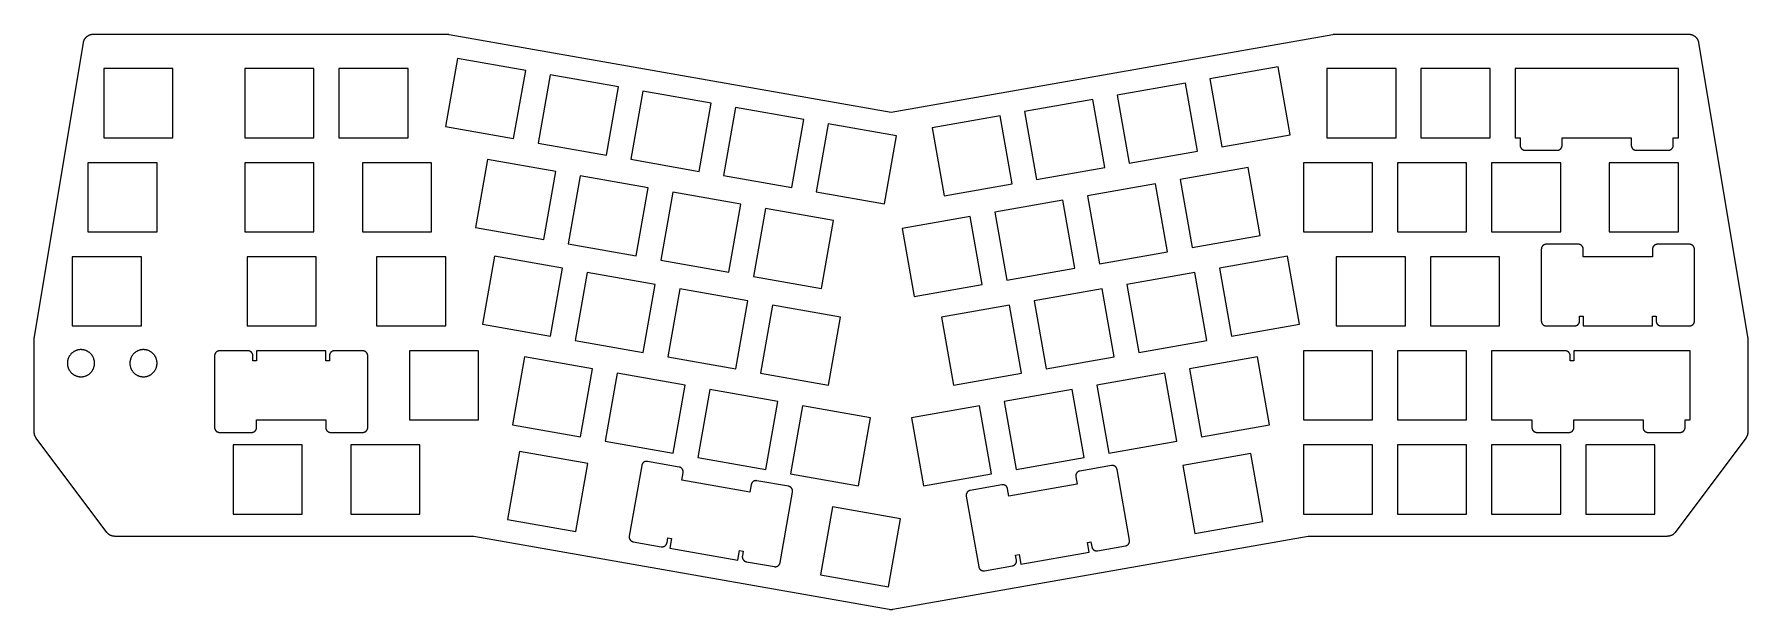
# Model space of a CAD drawing. Header units: millimetres. Extents: x 93 to 440, y -99 to 17.
import ezdxf

# ---------------------------------------------------------------- set-up
doc = ezdxf.new("R2010")
doc.units = ezdxf.units.MM
doc.layers.add('cutouts', color=18, linetype='Continuous', true_color=0x000000)
doc.layers.add('offset_rounded', color=18, linetype='Continuous', true_color=0x000000)

msp = doc.modelspace()

# ---------------------------------------------------------------- linework, layer by layer
at = {"layer": 'cutouts'}
for p, q in [((178.51, 12.15), (176.08, -1.64)), ((192.3, 9.72), (178.51, 12.15)), ((344.63, 10.5), (330.84, 8.06)), ((347.06, -3.29), (344.63, 10.5)), ((106.86, 10.11), (106.86, -3.89)), ((120.86, 10.11), (106.86, 10.11)), ((120.86, -3.89), (120.86, 10.11)), ((135.43, 10.11), (135.43, -3.89)), ((149.43, 10.11), (135.43, 10.11)), ((149.43, -3.89), (149.43, 10.11)), ((154.48, 10.11), (154.48, -3.89)), ((168.48, 10.11), (154.48, 10.11)), ((154.48, 10.11), (154.48, -3.89)), ((168.48, 10.11), (154.48, 10.11)), ((168.48, -3.89), (168.48, 10.11)), ((168.48, -3.89), (168.48, 10.11)), ((189.86, -4.07), (192.3, 9.72)), ((197.27, 8.84), (194.84, -4.95)), ((211.06, 6.41), (197.27, 8.84)), ((325.87, 7.19), (312.08, 4.76)), ((328.3, -6.6), (325.87, 7.19)), ((330.84, 8.06), (333.27, -5.72)), ((354.51, 10.11), (354.51, -3.89)), ((368.51, 10.11), (354.51, 10.11)), ((368.51, -3.89), (368.51, 10.11)), ((373.56, 10.11), (373.56, -3.89)), ((387.56, 10.11), (373.56, 10.11)), ((387.56, -3.89), (387.56, 10.11)), ((406.61, 10.11), (392.61, 10.11)), ((392.61, 10.11), (392.61, -3.89)), ((425.66, 10.11), (406.61, 10.11)), ((425.66, -3.89), (425.66, 10.11)), ((208.63, -7.38), (211.06, 6.41)), ((216.03, 5.53), (213.6, -8.25)), ((229.82, 3.1), (216.03, 5.53)), ((307.11, 3.88), (293.32, 1.45)), ((309.54, -9.91), (307.11, 3.88)), ((312.08, 4.76), (314.51, -9.03)), ((227.39, -10.69), (229.82, 3.1)), ((234.79, 2.23), (232.36, -11.56)), ((248.58, -0.21), (234.79, 2.23)), ((288.35, 0.57), (274.56, -1.86)), ((290.78, -13.22), (288.35, 0.57)), ((293.32, 1.45), (295.75, -12.34)), ((176.08, -1.64), (189.86, -4.07)), ((246.15, -13.99), (248.58, -0.21)), ((253.55, -1.08), (251.12, -14.87)), ((267.34, -3.51), (253.55, -1.08)), ((274.56, -1.86), (276.99, -15.65)), ((333.27, -5.72), (347.06, -3.29)), ((106.86, -3.89), (120.86, -3.89)), ((135.43, -3.89), (149.43, -3.89)), ((154.48, -3.89), (168.48, -3.89)), ((154.48, -3.89), (168.48, -3.89)), ((194.84, -4.95), (208.63, -7.38)), ((264.91, -17.3), (267.34, -3.51)), ((314.51, -9.03), (328.3, -6.6)), ((354.51, -3.89), (368.51, -3.89)), ((373.56, -3.89), (387.56, -3.89)), ((392.61, -3.89), (393.63, -3.89)), ((393.63, -3.89), (393.63, -5.42)), ((393.63, -5.42), (393.63, -5.45)), ((393.63, -5.45), (393.64, -5.48)), ((393.64, -5.48), (393.64, -5.52)), ((393.64, -5.52), (393.64, -5.55)), ((393.64, -5.55), (393.65, -5.59)), ((393.65, -5.59), (393.66, -5.62)), ((393.66, -5.62), (393.66, -5.65)), ((393.66, -5.65), (393.67, -5.69)), ((393.67, -5.69), (393.68, -5.72)), ((393.68, -5.72), (393.69, -5.75)), ((393.69, -5.75), (393.7, -5.78)), ((393.7, -5.78), (393.72, -5.81)), ((393.72, -5.81), (393.73, -5.84)), ((393.73, -5.84), (393.75, -5.88)), ((393.75, -5.88), (393.76, -5.91)), ((393.76, -5.91), (393.78, -5.93)), ((393.78, -5.93), (393.8, -5.96)), ((393.8, -5.96), (393.82, -5.99)), ((393.82, -5.99), (393.84, -6.02)), ((393.84, -6.02), (393.86, -6.05)), ((393.86, -6.05), (393.88, -6.07)), ((393.88, -6.07), (393.9, -6.1)), ((393.9, -6.1), (393.93, -6.12)), ((393.93, -6.12), (393.95, -6.15)), ((393.95, -6.15), (393.98, -6.17)), ((393.98, -6.17), (394, -6.19)), ((394, -6.19), (394.03, -6.21)), ((394.03, -6.21), (394.06, -6.23)), ((394.06, -6.23), (394.09, -6.25)), ((394.09, -6.25), (394.11, -6.27)), ((394.11, -6.27), (394.14, -6.29)), ((394.14, -6.29), (394.17, -6.3)), ((394.17, -6.3), (394.2, -6.32)), ((394.2, -6.32), (394.24, -6.33)), ((394.24, -6.33), (394.27, -6.35)), ((394.27, -6.35), (394.3, -6.36)), ((394.3, -6.36), (394.33, -6.37)), ((394.33, -6.37), (394.36, -6.38)), ((394.36, -6.38), (394.4, -6.39)), ((394.4, -6.39), (394.43, -6.39)), ((394.43, -6.39), (394.46, -6.4)), ((394.46, -6.4), (394.5, -6.41)), ((394.5, -6.41), (394.53, -6.41)), ((394.53, -6.41), (394.57, -6.41)), ((394.57, -6.41), (394.6, -6.41)), ((394.6, -6.41), (394.63, -6.42)), ((394.63, -6.42), (401.13, -6.42)), ((401.13, -6.42), (401.17, -6.41)), ((401.17, -6.41), (401.2, -6.41)), ((401.2, -6.41), (401.24, -6.41)), ((401.24, -6.41), (401.27, -6.41)), ((401.27, -6.41), (401.3, -6.4)), ((401.3, -6.4), (401.34, -6.39)), ((401.34, -6.39), (401.37, -6.39)), ((401.37, -6.39), (401.4, -6.38)), ((401.4, -6.38), (401.44, -6.37)), ((401.44, -6.37), (401.47, -6.36)), ((401.47, -6.36), (401.5, -6.35)), ((401.5, -6.35), (401.53, -6.33)), ((401.53, -6.33), (401.56, -6.32)), ((401.56, -6.32), (401.59, -6.3)), ((401.59, -6.3), (401.62, -6.29)), ((401.62, -6.29), (401.65, -6.27)), ((401.65, -6.27), (401.68, -6.25)), ((401.68, -6.25), (401.71, -6.23)), ((401.71, -6.23), (401.74, -6.21)), ((401.74, -6.21), (401.77, -6.19)), ((401.77, -6.19), (401.79, -6.17)), ((401.79, -6.17), (401.82, -6.15)), ((401.82, -6.15), (401.84, -6.12)), ((401.84, -6.12), (401.87, -6.1)), ((401.87, -6.1), (401.89, -6.07)), ((401.89, -6.07), (401.91, -6.05)), ((401.91, -6.05), (401.93, -6.02)), ((401.93, -6.02), (401.95, -5.99)), ((401.95, -5.99), (401.97, -5.96)), ((401.97, -5.96), (401.99, -5.93)), ((401.99, -5.93), (402.01, -5.91)), ((402.01, -5.91), (402.02, -5.88)), ((402.02, -5.88), (402.04, -5.84)), ((402.04, -5.84), (402.05, -5.81)), ((402.05, -5.81), (402.06, -5.78)), ((402.06, -5.78), (402.08, -5.75)), ((402.08, -5.75), (402.09, -5.72)), ((402.09, -5.72), (402.1, -5.69)), ((402.1, -5.69), (402.11, -5.65)), ((402.11, -5.62), (402.12, -5.59)), ((402.11, -5.65), (402.11, -5.62)), ((402.12, -5.55), (402.13, -5.52)), ((402.12, -5.59), (402.12, -5.55)), ((402.13, -5.42), (402.13, -3.89)), ((402.13, -3.89), (416.13, -3.89)), ((402.13, -5.45), (402.13, -5.42)), ((402.13, -5.48), (402.13, -5.45)), ((402.13, -5.52), (402.13, -5.48)), ((416.13, -3.89), (416.13, -5.42)), ((416.13, -5.42), (416.13, -5.45)), ((416.13, -5.45), (416.14, -5.48)), ((416.14, -5.48), (416.14, -5.52)), ((416.14, -5.52), (416.14, -5.55)), ((416.14, -5.55), (416.15, -5.59)), ((416.15, -5.59), (416.16, -5.62)), ((416.16, -5.62), (416.16, -5.65)), ((416.16, -5.65), (416.17, -5.69)), ((416.17, -5.69), (416.18, -5.72)), ((416.18, -5.72), (416.19, -5.75)), ((416.19, -5.75), (416.2, -5.78)), ((416.2, -5.78), (416.22, -5.81)), ((416.22, -5.81), (416.23, -5.84)), ((416.23, -5.84), (416.25, -5.88)), ((416.25, -5.88), (416.26, -5.91)), ((416.26, -5.91), (416.28, -5.93)), ((416.28, -5.93), (416.3, -5.96)), ((416.3, -5.96), (416.32, -5.99)), ((416.32, -5.99), (416.34, -6.02)), ((416.34, -6.02), (416.36, -6.05)), ((416.36, -6.05), (416.38, -6.07)), ((416.38, -6.07), (416.4, -6.1)), ((416.4, -6.1), (416.43, -6.12)), ((416.43, -6.12), (416.45, -6.15)), ((416.45, -6.15), (416.48, -6.17)), ((416.48, -6.17), (416.5, -6.19)), ((416.5, -6.19), (416.53, -6.21)), ((416.53, -6.21), (416.56, -6.23)), ((416.56, -6.23), (416.59, -6.25)), ((416.59, -6.25), (416.61, -6.27)), ((416.61, -6.27), (416.64, -6.29)), ((416.64, -6.29), (416.67, -6.3)), ((416.67, -6.3), (416.7, -6.32)), ((416.7, -6.32), (416.74, -6.33)), ((416.74, -6.33), (416.77, -6.35)), ((416.77, -6.35), (416.8, -6.36)), ((416.8, -6.36), (416.83, -6.37)), ((416.83, -6.37), (416.86, -6.38)), ((416.86, -6.38), (416.9, -6.39)), ((416.9, -6.39), (416.93, -6.39)), ((416.93, -6.39), (416.96, -6.4)), ((416.96, -6.4), (417, -6.41)), ((417, -6.41), (417.03, -6.41)), ((417.03, -6.41), (417.07, -6.41)), ((417.07, -6.41), (417.1, -6.41)), ((417.1, -6.41), (417.13, -6.42)), ((417.13, -6.42), (423.63, -6.42)), ((423.63, -6.42), (423.67, -6.41)), ((423.67, -6.41), (423.7, -6.41)), ((423.7, -6.41), (423.74, -6.41)), ((423.74, -6.41), (423.77, -6.41)), ((423.77, -6.41), (423.8, -6.4)), ((423.8, -6.4), (423.84, -6.39)), ((423.84, -6.39), (423.87, -6.39)), ((423.87, -6.39), (423.9, -6.38)), ((423.9, -6.38), (423.94, -6.37)), ((423.94, -6.37), (423.97, -6.36)), ((423.97, -6.36), (424, -6.35)), ((424, -6.35), (424.03, -6.33)), ((424.03, -6.33), (424.06, -6.32)), ((424.06, -6.32), (424.09, -6.3)), ((424.09, -6.3), (424.12, -6.29)), ((424.12, -6.29), (424.15, -6.27)), ((424.15, -6.27), (424.18, -6.25)), ((424.18, -6.25), (424.21, -6.23)), ((424.21, -6.23), (424.24, -6.21)), ((424.24, -6.21), (424.27, -6.19)), ((424.27, -6.19), (424.29, -6.17)), ((424.29, -6.17), (424.32, -6.15)), ((424.32, -6.15), (424.34, -6.12)), ((424.34, -6.12), (424.37, -6.1)), ((424.37, -6.1), (424.39, -6.07)), ((424.39, -6.07), (424.41, -6.05)), ((424.41, -6.05), (424.43, -6.02)), ((424.43, -6.02), (424.45, -5.99)), ((424.45, -5.99), (424.47, -5.96)), ((424.47, -5.96), (424.49, -5.93)), ((424.49, -5.93), (424.51, -5.91)), ((424.51, -5.91), (424.52, -5.88)), ((424.52, -5.88), (424.54, -5.84)), ((424.54, -5.84), (424.55, -5.81)), ((424.55, -5.81), (424.56, -5.78)), ((424.56, -5.78), (424.58, -5.75)), ((424.58, -5.75), (424.59, -5.72)), ((424.59, -5.72), (424.6, -5.69)), ((424.6, -5.69), (424.61, -5.65)), ((424.61, -5.62), (424.62, -5.59)), ((424.61, -5.65), (424.61, -5.62)), ((424.62, -5.55), (424.63, -5.52)), ((424.62, -5.59), (424.62, -5.55)), ((424.63, -5.42), (424.63, -3.89)), ((424.63, -3.89), (425.66, -3.89)), ((424.63, -5.45), (424.63, -5.42)), ((424.63, -5.48), (424.63, -5.45)), ((424.63, -5.52), (424.63, -5.48)), ((103.68, -8.94), (103.68, -22.94)), ((117.68, -8.94), (103.68, -8.94)), ((117.68, -22.94), (117.68, -8.94)), ((135.43, -8.94), (135.43, -22.94)), ((149.43, -8.94), (135.43, -8.94)), ((149.43, -22.94), (149.43, -8.94)), ((159.25, -8.94), (159.25, -22.94)), ((173.25, -8.94), (159.25, -8.94)), ((173.25, -22.94), (173.25, -8.94)), ((184.58, -8.27), (182.15, -22.05)), ((198.37, -10.7), (184.58, -8.27)), ((213.6, -8.25), (227.39, -10.69)), ((295.75, -12.34), (309.54, -9.91)), ((338.56, -9.92), (324.77, -12.35)), ((340.99, -23.71), (338.56, -9.92)), ((349.75, -8.94), (349.75, -22.94)), ((363.75, -8.94), (349.75, -8.94)), ((363.75, -22.94), (363.75, -8.94)), ((368.8, -8.94), (368.8, -22.94)), ((382.8, -8.94), (368.8, -8.94)), ((382.8, -22.94), (382.8, -8.94)), ((387.85, -8.94), (387.85, -22.94)), ((401.85, -8.94), (387.85, -8.94)), ((401.85, -22.94), (401.85, -8.94)), ((411.66, -8.94), (411.66, -22.94)), ((425.66, -8.94), (411.66, -8.94)), ((411.66, -8.94), (411.66, -22.94)), ((425.66, -8.94), (411.66, -8.94)), ((425.66, -22.94), (425.66, -8.94)), ((425.66, -22.94), (425.66, -8.94)), ((195.94, -24.48), (198.37, -10.7)), ((203.34, -11.57), (200.91, -25.36)), ((217.13, -14), (203.34, -11.57)), ((232.36, -11.56), (246.15, -13.99)), ((276.99, -15.65), (290.78, -13.22)), ((319.8, -13.23), (306.01, -15.66)), ((322.23, -27.01), (319.8, -13.23)), ((324.77, -12.35), (327.2, -26.14)), ((214.7, -27.79), (217.13, -14)), ((222.1, -14.88), (219.67, -28.67)), ((235.89, -17.31), (222.1, -14.88)), ((233.46, -31.1), (235.89, -17.31)), ((251.12, -14.87), (264.91, -17.3)), ((301.04, -16.54), (287.25, -18.97)), ((303.47, -30.32), (301.04, -16.54)), ((306.01, -15.66), (308.44, -29.45)), ((240.86, -18.19), (238.43, -31.98)), ((254.65, -20.62), (240.86, -18.19)), ((252.22, -34.41), (254.65, -20.62)), ((282.28, -19.84), (268.49, -22.27)), ((284.71, -33.63), (282.28, -19.84)), ((287.25, -18.97), (289.68, -32.75)), ((103.68, -22.94), (117.68, -22.94)), ((135.43, -22.94), (149.43, -22.94)), ((159.25, -22.94), (173.25, -22.94)), ((182.15, -22.05), (195.94, -24.48)), ((268.49, -22.27), (270.92, -36.06)), ((327.2, -26.14), (340.99, -23.71)), ((349.75, -22.94), (363.75, -22.94)), ((368.8, -22.94), (382.8, -22.94)), ((387.85, -22.94), (401.85, -22.94)), ((411.66, -22.94), (425.66, -22.94)), ((411.66, -22.94), (425.66, -22.94)), ((200.91, -25.36), (214.7, -27.79)), ((308.44, -29.45), (322.23, -27.01)), ((397.93, -26.36), (397.92, -26.4)), ((397.92, -26.4), (397.92, -26.43)), ((397.92, -26.43), (397.92, -26.47)), ((397.92, -26.47), (397.92, -40.99)), ((397.94, -26.3), (397.93, -26.33)), ((397.93, -26.33), (397.93, -26.36)), ((397.95, -26.23), (397.94, -26.26)), ((397.94, -26.26), (397.94, -26.3)), ((397.96, -26.2), (397.95, -26.23)), ((397.97, -26.16), (397.96, -26.2)), ((397.98, -26.13), (397.97, -26.16)), ((397.99, -26.1), (397.98, -26.13)), ((398, -26.07), (397.99, -26.1)), ((398.02, -26.04), (398, -26.07)), ((398.03, -26.01), (398.02, -26.04)), ((398.05, -25.98), (398.03, -26.01)), ((398.07, -25.95), (398.05, -25.98)), ((398.08, -25.92), (398.07, -25.95)), ((398.1, -25.89), (398.08, -25.92)), ((398.12, -25.86), (398.1, -25.89)), ((398.14, -25.83), (398.12, -25.86)), ((398.17, -25.81), (398.14, -25.83)), ((398.19, -25.78), (398.17, -25.81)), ((398.21, -25.76), (398.19, -25.78)), ((398.24, -25.73), (398.21, -25.76)), ((398.26, -25.71), (398.24, -25.73)), ((398.29, -25.69), (398.26, -25.71)), ((398.32, -25.67), (398.29, -25.69)), ((398.34, -25.65), (398.32, -25.67)), ((398.37, -25.63), (398.34, -25.65)), ((398.4, -25.61), (398.37, -25.63)), ((398.43, -25.59), (398.4, -25.61)), ((398.46, -25.58), (398.43, -25.59)), ((398.49, -25.56), (398.46, -25.58)), ((398.52, -25.55), (398.49, -25.56)), ((398.55, -25.54), (398.52, -25.55)), ((398.59, -25.52), (398.55, -25.54)), ((398.62, -25.51), (398.59, -25.52)), ((398.65, -25.5), (398.62, -25.51)), ((398.68, -25.49), (398.65, -25.5)), ((398.72, -25.49), (398.68, -25.49)), ((398.75, -25.48), (398.72, -25.49)), ((398.78, -25.47), (398.75, -25.48)), ((398.82, -25.47), (398.78, -25.47)), ((398.85, -25.47), (398.82, -25.47)), ((398.89, -25.47), (398.85, -25.47)), ((398.92, -25.47), (398.89, -25.47)), ((405.42, -25.47), (398.92, -25.47)), ((405.45, -25.47), (405.42, -25.47)), ((405.49, -25.47), (405.45, -25.47)), ((405.52, -25.47), (405.49, -25.47)), ((405.56, -25.47), (405.52, -25.47)), ((405.59, -25.48), (405.56, -25.47)), ((405.62, -25.49), (405.59, -25.48)), ((405.66, -25.49), (405.62, -25.49)), ((405.69, -25.5), (405.66, -25.49)), ((405.72, -25.51), (405.69, -25.5)), ((405.76, -25.52), (405.72, -25.51)), ((405.79, -25.54), (405.76, -25.52)), ((405.82, -25.55), (405.79, -25.54)), ((405.85, -25.56), (405.82, -25.55)), ((405.88, -25.58), (405.85, -25.56)), ((405.91, -25.59), (405.88, -25.58)), ((405.94, -25.61), (405.91, -25.59)), ((405.97, -25.63), (405.94, -25.61)), ((406, -25.65), (405.97, -25.63)), ((406.02, -25.67), (406, -25.65)), ((406.05, -25.69), (406.02, -25.67)), ((406.08, -25.71), (406.05, -25.69)), ((406.1, -25.73), (406.08, -25.71)), ((406.13, -25.76), (406.1, -25.73)), ((406.15, -25.78), (406.13, -25.76)), ((406.17, -25.81), (406.15, -25.78)), ((406.2, -25.83), (406.17, -25.81)), ((406.22, -25.86), (406.2, -25.83)), ((406.24, -25.89), (406.22, -25.86)), ((406.26, -25.92), (406.24, -25.89)), ((406.27, -25.95), (406.26, -25.92)), ((406.29, -25.98), (406.27, -25.95)), ((406.31, -26.01), (406.29, -25.98)), ((406.32, -26.04), (406.31, -26.01)), ((406.34, -26.07), (406.32, -26.04)), ((406.35, -26.1), (406.34, -26.07)), ((406.36, -26.13), (406.35, -26.1)), ((406.37, -26.16), (406.36, -26.13)), ((406.38, -26.2), (406.37, -26.16)), ((406.39, -26.23), (406.38, -26.2)), ((406.4, -26.26), (406.39, -26.23)), ((406.41, -26.3), (406.4, -26.26)), ((406.41, -26.33), (406.41, -26.3)), ((406.42, -26.36), (406.41, -26.33)), ((406.42, -26.4), (406.42, -26.36)), ((406.42, -26.43), (406.42, -26.4)), ((406.42, -26.47), (406.42, -26.43)), ((406.42, -27.99), (406.42, -26.47)), ((420.43, -26.36), (420.42, -26.4)), ((420.42, -26.4), (420.42, -26.43)), ((420.42, -26.43), (420.42, -26.47)), ((420.42, -26.47), (420.42, -27.99)), ((420.44, -26.3), (420.43, -26.33)), ((420.43, -26.33), (420.43, -26.36)), ((420.45, -26.23), (420.44, -26.26)), ((420.44, -26.26), (420.44, -26.3)), ((420.46, -26.2), (420.45, -26.23)), ((420.47, -26.16), (420.46, -26.2)), ((420.48, -26.13), (420.47, -26.16)), ((420.49, -26.1), (420.48, -26.13)), ((420.5, -26.07), (420.49, -26.1)), ((420.52, -26.04), (420.5, -26.07)), ((420.53, -26.01), (420.52, -26.04)), ((420.55, -25.98), (420.53, -26.01)), ((420.57, -25.95), (420.55, -25.98)), ((420.58, -25.92), (420.57, -25.95)), ((420.6, -25.89), (420.58, -25.92)), ((420.62, -25.86), (420.6, -25.89)), ((420.64, -25.83), (420.62, -25.86)), ((420.67, -25.81), (420.64, -25.83)), ((420.69, -25.78), (420.67, -25.81)), ((420.71, -25.76), (420.69, -25.78)), ((420.74, -25.73), (420.71, -25.76)), ((420.76, -25.71), (420.74, -25.73)), ((420.79, -25.69), (420.76, -25.71)), ((420.82, -25.67), (420.79, -25.69)), ((420.84, -25.65), (420.82, -25.67)), ((420.87, -25.63), (420.84, -25.65)), ((420.9, -25.61), (420.87, -25.63)), ((420.93, -25.59), (420.9, -25.61)), ((420.96, -25.58), (420.93, -25.59)), ((420.99, -25.56), (420.96, -25.58)), ((421.02, -25.55), (420.99, -25.56)), ((421.05, -25.54), (421.02, -25.55)), ((421.09, -25.52), (421.05, -25.54)), ((421.12, -25.51), (421.09, -25.52)), ((421.15, -25.5), (421.12, -25.51)), ((421.18, -25.49), (421.15, -25.5)), ((421.22, -25.49), (421.18, -25.49)), ((421.25, -25.48), (421.22, -25.49)), ((421.28, -25.47), (421.25, -25.48)), ((421.32, -25.47), (421.28, -25.47)), ((421.35, -25.47), (421.32, -25.47)), ((421.39, -25.47), (421.35, -25.47)), ((421.42, -25.47), (421.39, -25.47)), ((427.92, -25.47), (421.42, -25.47)), ((427.95, -25.47), (427.92, -25.47)), ((427.99, -25.47), (427.95, -25.47)), ((428.02, -25.47), (427.99, -25.47)), ((428.06, -25.47), (428.02, -25.47)), ((428.09, -25.48), (428.06, -25.47)), ((428.12, -25.49), (428.09, -25.48)), ((428.16, -25.49), (428.12, -25.49)), ((428.19, -25.5), (428.16, -25.49)), ((428.22, -25.51), (428.19, -25.5)), ((428.26, -25.52), (428.22, -25.51)), ((428.29, -25.54), (428.26, -25.52)), ((428.32, -25.55), (428.29, -25.54)), ((428.35, -25.56), (428.32, -25.55)), ((428.38, -25.58), (428.35, -25.56)), ((428.41, -25.59), (428.38, -25.58)), ((428.44, -25.61), (428.41, -25.59)), ((428.47, -25.63), (428.44, -25.61)), ((428.5, -25.65), (428.47, -25.63)), ((428.52, -25.67), (428.5, -25.65)), ((428.55, -25.69), (428.52, -25.67)), ((428.58, -25.71), (428.55, -25.69)), ((428.6, -25.73), (428.58, -25.71)), ((428.63, -25.76), (428.6, -25.73)), ((428.65, -25.78), (428.63, -25.76)), ((428.67, -25.81), (428.65, -25.78)), ((428.7, -25.83), (428.67, -25.81)), ((428.72, -25.86), (428.7, -25.83)), ((428.74, -25.89), (428.72, -25.86)), ((428.76, -25.92), (428.74, -25.89)), ((428.77, -25.95), (428.76, -25.92)), ((428.79, -25.98), (428.77, -25.95)), ((428.81, -26.01), (428.79, -25.98)), ((428.82, -26.04), (428.81, -26.01)), ((428.84, -26.07), (428.82, -26.04)), ((428.85, -26.1), (428.84, -26.07)), ((428.86, -26.13), (428.85, -26.1)), ((428.87, -26.16), (428.86, -26.13)), ((428.88, -26.2), (428.87, -26.16)), ((428.89, -26.23), (428.88, -26.2)), ((428.9, -26.26), (428.89, -26.23)), ((428.91, -26.3), (428.9, -26.26)), ((428.91, -26.33), (428.91, -26.3)), ((428.92, -26.36), (428.91, -26.33)), ((428.92, -26.4), (428.92, -26.36)), ((428.92, -26.43), (428.92, -26.4)), ((428.92, -26.47), (428.92, -26.43)), ((428.92, -40.99), (428.92, -26.47)), ((100.51, -27.99), (100.51, -41.99)), ((114.51, -27.99), (100.51, -27.99)), ((114.51, -41.99), (114.51, -27.99)), ((135.91, -27.99), (135.91, -41.99)), ((149.91, -27.99), (135.91, -27.99)), ((149.91, -41.99), (149.91, -27.99)), ((162.1, -27.99), (162.1, -41.99)), ((176.1, -27.99), (162.1, -27.99)), ((176.1, -41.99), (176.1, -27.99)), ((185.96, -27.85), (183.53, -41.64)), ((199.75, -30.28), (185.96, -27.85)), ((197.32, -44.07), (199.75, -30.28)), ((204.72, -31.16), (202.29, -44.95)), ((218.51, -33.59), (204.72, -31.16)), ((219.67, -28.67), (233.46, -31.1)), ((289.68, -32.75), (303.47, -30.32)), ((327.8, -31.16), (314.01, -33.59)), ((330.23, -44.95), (327.8, -31.16)), ((346.56, -27.85), (332.77, -30.28)), ((332.77, -30.28), (335.2, -44.07)), ((348.99, -41.64), (346.56, -27.85)), ((356.41, -27.99), (356.41, -41.99)), ((370.41, -27.99), (356.41, -27.99)), ((370.41, -41.99), (370.41, -27.99)), ((375.46, -27.99), (375.46, -41.99)), ((389.46, -27.99), (375.46, -27.99)), ((389.46, -41.99), (389.46, -27.99)), ((420.42, -27.99), (406.42, -27.99)), ((216.08, -47.38), (218.51, -33.59)), ((223.48, -34.47), (221.05, -48.26)), ((237.27, -36.9), (223.48, -34.47)), ((238.43, -31.98), (252.22, -34.41)), ((270.92, -36.06), (284.71, -33.63)), ((309.03, -34.47), (295.25, -36.9)), ((311.47, -48.26), (309.03, -34.47)), ((314.01, -33.59), (316.44, -47.38)), ((234.84, -50.69), (237.27, -36.9)), ((242.24, -37.78), (239.81, -51.56)), ((256.03, -40.21), (242.24, -37.78)), ((290.27, -37.78), (276.49, -40.21)), ((292.71, -51.56), (290.27, -37.78)), ((295.25, -36.9), (297.68, -50.69)), ((253.6, -54), (256.03, -40.21)), ((276.49, -40.21), (278.92, -54)), ((397.92, -40.99), (397.92, -41.02)), ((397.92, -41.02), (397.92, -41.06)), ((397.92, -41.06), (397.93, -41.09)), ((397.93, -41.09), (397.93, -41.13)), ((397.93, -41.13), (397.94, -41.16)), ((397.94, -41.16), (397.94, -41.19)), ((397.94, -41.19), (397.95, -41.23)), ((397.95, -41.23), (397.96, -41.26)), ((397.96, -41.26), (397.97, -41.29)), ((397.97, -41.29), (397.98, -41.33)), ((397.98, -41.33), (397.99, -41.36)), ((397.99, -41.36), (398, -41.39)), ((398, -41.39), (398.02, -41.42)), ((398.02, -41.42), (398.03, -41.45)), ((398.03, -41.45), (398.05, -41.48)), ((398.05, -41.48), (398.07, -41.51)), ((398.07, -41.51), (398.08, -41.54)), ((398.08, -41.54), (398.1, -41.57)), ((398.1, -41.57), (398.12, -41.59)), ((398.12, -41.59), (398.14, -41.62)), ((398.14, -41.62), (398.17, -41.65)), ((405.42, -41.65), (405.45, -41.62)), ((405.45, -41.62), (405.47, -41.59)), ((405.47, -41.59), (405.49, -41.57)), ((405.49, -41.57), (405.51, -41.54)), ((405.51, -41.54), (405.52, -41.51)), ((405.52, -41.51), (405.54, -41.48)), ((405.54, -41.48), (405.56, -41.45)), ((405.56, -41.45), (405.57, -41.42)), ((405.57, -41.42), (405.59, -41.39)), ((405.59, -41.39), (405.6, -41.36)), ((405.6, -41.36), (405.61, -41.33)), ((405.61, -41.33), (405.62, -41.29)), ((405.62, -41.29), (405.63, -41.26)), ((405.63, -41.26), (405.64, -41.23)), ((405.64, -41.23), (405.65, -41.19)), ((405.65, -41.19), (405.66, -41.16)), ((405.66, -41.13), (405.67, -41.09)), ((405.66, -41.16), (405.66, -41.13)), ((405.67, -40.99), (405.67, -39.99)), ((405.67, -39.99), (406.42, -39.99)), ((405.67, -41.02), (405.67, -40.99)), ((405.67, -41.06), (405.67, -41.02)), ((405.67, -41.09), (405.67, -41.06)), ((406.42, -39.99), (406.42, -41.99)), ((420.42, -41.99), (420.42, -39.99)), ((420.42, -39.99), (421.17, -39.99)), ((421.17, -39.99), (421.17, -40.99)), ((421.17, -40.99), (421.17, -41.02)), ((421.17, -41.02), (421.17, -41.06)), ((421.17, -41.06), (421.18, -41.09)), ((421.18, -41.09), (421.18, -41.13)), ((421.18, -41.13), (421.19, -41.16)), ((421.19, -41.16), (421.19, -41.19)), ((421.19, -41.19), (421.2, -41.23)), ((421.2, -41.23), (421.21, -41.26)), ((421.21, -41.26), (421.22, -41.29)), ((421.22, -41.29), (421.23, -41.33)), ((421.23, -41.33), (421.24, -41.36)), ((421.24, -41.36), (421.25, -41.39)), ((421.25, -41.39), (421.27, -41.42)), ((421.27, -41.42), (421.28, -41.45)), ((421.28, -41.45), (421.3, -41.48)), ((421.3, -41.48), (421.32, -41.51)), ((421.32, -41.51), (421.33, -41.54)), ((421.33, -41.54), (421.35, -41.57)), ((421.35, -41.57), (421.37, -41.59)), ((421.37, -41.59), (421.39, -41.62)), ((421.39, -41.62), (421.42, -41.65)), ((428.67, -41.65), (428.7, -41.62)), ((428.7, -41.62), (428.72, -41.59)), ((428.72, -41.59), (428.74, -41.57)), ((428.74, -41.57), (428.76, -41.54)), ((428.76, -41.54), (428.77, -41.51)), ((428.77, -41.51), (428.79, -41.48)), ((428.79, -41.48), (428.81, -41.45)), ((428.81, -41.45), (428.82, -41.42)), ((428.82, -41.42), (428.84, -41.39)), ((428.84, -41.39), (428.85, -41.36)), ((428.85, -41.36), (428.86, -41.33)), ((428.86, -41.33), (428.87, -41.29)), ((428.87, -41.29), (428.88, -41.26)), ((428.88, -41.26), (428.89, -41.23)), ((428.89, -41.23), (428.9, -41.19)), ((428.9, -41.19), (428.91, -41.16)), ((428.91, -41.13), (428.92, -41.09)), ((428.91, -41.16), (428.91, -41.13)), ((428.92, -41.02), (428.92, -40.99)), ((428.92, -41.06), (428.92, -41.02)), ((428.92, -41.09), (428.92, -41.06)), ((100.51, -41.99), (114.51, -41.99)), ((135.91, -41.99), (149.91, -41.99)), ((162.1, -41.99), (176.1, -41.99)), ((183.53, -41.64), (197.32, -44.07)), ((202.29, -44.95), (216.08, -47.38)), ((316.44, -47.38), (330.23, -44.95)), ((335.2, -44.07), (348.99, -41.64)), ((356.41, -41.99), (370.41, -41.99)), ((375.46, -41.99), (389.46, -41.99)), ((398.17, -41.65), (398.19, -41.67)), ((398.19, -41.67), (398.21, -41.7)), ((398.21, -41.7), (398.24, -41.72)), ((398.24, -41.72), (398.26, -41.74)), ((398.26, -41.74), (398.29, -41.77)), ((398.29, -41.77), (398.32, -41.79)), ((398.32, -41.79), (398.34, -41.81)), ((398.34, -41.81), (398.37, -41.83)), ((398.37, -41.83), (398.4, -41.84)), ((398.4, -41.84), (398.43, -41.86)), ((398.43, -41.86), (398.46, -41.88)), ((398.46, -41.88), (398.49, -41.89)), ((398.49, -41.89), (398.52, -41.91)), ((398.52, -41.91), (398.55, -41.92)), ((398.55, -41.92), (398.59, -41.93)), ((398.59, -41.93), (398.62, -41.94)), ((398.62, -41.94), (398.65, -41.95)), ((398.65, -41.95), (398.68, -41.96)), ((398.68, -41.96), (398.72, -41.97)), ((398.72, -41.97), (398.75, -41.98)), ((398.75, -41.98), (398.78, -41.98)), ((398.78, -41.98), (398.82, -41.99)), ((398.82, -41.99), (398.85, -41.99)), ((398.85, -41.99), (398.89, -41.99)), ((398.89, -41.99), (398.92, -41.99)), ((398.92, -41.99), (404.67, -41.99)), ((404.67, -41.99), (404.7, -41.99)), ((404.7, -41.99), (404.74, -41.99)), ((404.74, -41.99), (404.77, -41.99)), ((404.77, -41.99), (404.81, -41.98)), ((404.81, -41.98), (404.84, -41.98)), ((404.84, -41.98), (404.87, -41.97)), ((404.87, -41.97), (404.91, -41.96)), ((404.91, -41.96), (404.94, -41.95)), ((404.94, -41.95), (404.97, -41.94)), ((404.97, -41.94), (405.01, -41.93)), ((405.01, -41.93), (405.04, -41.92)), ((405.04, -41.92), (405.07, -41.91)), ((405.07, -41.91), (405.1, -41.89)), ((405.1, -41.89), (405.13, -41.88)), ((405.13, -41.88), (405.16, -41.86)), ((405.16, -41.86), (405.19, -41.84)), ((405.19, -41.84), (405.22, -41.83)), ((405.22, -41.83), (405.25, -41.81)), ((405.25, -41.81), (405.27, -41.79)), ((405.27, -41.79), (405.3, -41.77)), ((405.3, -41.77), (405.33, -41.74)), ((405.33, -41.74), (405.35, -41.72)), ((405.35, -41.72), (405.38, -41.7)), ((405.38, -41.7), (405.4, -41.67)), ((405.4, -41.67), (405.42, -41.65)), ((406.42, -41.99), (420.42, -41.99)), ((421.42, -41.65), (421.44, -41.67)), ((421.44, -41.67), (421.46, -41.7)), ((421.46, -41.7), (421.49, -41.72)), ((421.49, -41.72), (421.51, -41.74)), ((421.51, -41.74), (421.54, -41.77)), ((421.54, -41.77), (421.57, -41.79)), ((421.57, -41.79), (421.59, -41.81)), ((421.59, -41.81), (421.62, -41.83)), ((421.62, -41.83), (421.65, -41.84)), ((421.65, -41.84), (421.68, -41.86)), ((421.68, -41.86), (421.71, -41.88)), ((421.71, -41.88), (421.74, -41.89)), ((421.74, -41.89), (421.77, -41.91)), ((421.77, -41.91), (421.8, -41.92)), ((421.8, -41.92), (421.84, -41.93)), ((421.84, -41.93), (421.87, -41.94)), ((421.87, -41.94), (421.9, -41.95)), ((421.9, -41.95), (421.93, -41.96)), ((421.93, -41.96), (421.97, -41.97)), ((421.97, -41.97), (422, -41.98)), ((422, -41.98), (422.03, -41.98)), ((422.03, -41.98), (422.07, -41.99)), ((422.07, -41.99), (422.1, -41.99)), ((422.1, -41.99), (422.14, -41.99)), ((422.14, -41.99), (422.17, -41.99)), ((422.17, -41.99), (427.92, -41.99)), ((427.92, -41.99), (427.95, -41.99)), ((427.95, -41.99), (427.99, -41.99)), ((427.99, -41.99), (428.02, -41.99)), ((428.02, -41.99), (428.06, -41.98)), ((428.06, -41.98), (428.09, -41.98)), ((428.09, -41.98), (428.12, -41.97)), ((428.12, -41.97), (428.16, -41.96)), ((428.16, -41.96), (428.19, -41.95)), ((428.19, -41.95), (428.22, -41.94)), ((428.22, -41.94), (428.26, -41.93)), ((428.26, -41.93), (428.29, -41.92)), ((428.29, -41.92), (428.32, -41.91)), ((428.32, -41.91), (428.35, -41.89)), ((428.35, -41.89), (428.38, -41.88)), ((428.38, -41.88), (428.41, -41.86)), ((428.41, -41.86), (428.44, -41.84)), ((428.44, -41.84), (428.47, -41.83)), ((428.47, -41.83), (428.5, -41.81)), ((428.5, -41.81), (428.52, -41.79)), ((428.52, -41.79), (428.55, -41.77)), ((428.55, -41.77), (428.58, -41.74)), ((428.58, -41.74), (428.6, -41.72)), ((428.6, -41.72), (428.63, -41.7)), ((428.63, -41.7), (428.65, -41.67)), ((428.65, -41.67), (428.67, -41.65)), ((99.73, -48.48, 0.8), (99.69, -48.57, 0.8)), ((99.76, -48.39, 0.8), (99.73, -48.48, 0.8)), ((99.81, -48.31, 0.8), (99.76, -48.39, 0.8)), ((99.85, -48.22, 0.8), (99.81, -48.31, 0.8)), ((99.9, -48.14, 0.8), (99.85, -48.22, 0.8)), ((99.95, -48.06, 0.8), (99.9, -48.14, 0.8)), ((100, -47.98, 0.8), (99.95, -48.06, 0.8)), ((100.06, -47.9, 0.8), (100, -47.98, 0.8)), ((100.12, -47.83, 0.8), (100.06, -47.9, 0.8)), ((100.18, -47.75, 0.8), (100.12, -47.83, 0.8)), ((100.24, -47.68, 0.8), (100.18, -47.75, 0.8)), ((100.31, -47.61, 0.8), (100.24, -47.68, 0.8)), ((100.38, -47.54, 0.8), (100.31, -47.61, 0.8)), ((100.45, -47.48, 0.8), (100.38, -47.54, 0.8)), ((100.52, -47.42, 0.8), (100.45, -47.48, 0.8)), ((100.59, -47.36, 0.8), (100.52, -47.42, 0.8)), ((100.67, -47.3, 0.8), (100.59, -47.36, 0.8)), ((100.75, -47.25, 0.8), (100.67, -47.3, 0.8)), ((100.83, -47.2, 0.8), (100.75, -47.25, 0.8)), ((100.91, -47.15, 0.8), (100.83, -47.2, 0.8)), ((101, -47.1, 0.8), (100.91, -47.15, 0.8)), ((101.08, -47.06, 0.8), (101, -47.1, 0.8)), ((101.17, -47.02, 0.8), (101.08, -47.06, 0.8)), ((101.26, -46.99, 0.8), (101.17, -47.02, 0.8)), ((101.35, -46.95, 0.8), (101.26, -46.99, 0.8)), ((101.44, -46.92, 0.8), (101.35, -46.95, 0.8)), ((101.53, -46.9, 0.8), (101.44, -46.92, 0.8)), ((101.62, -46.87, 0.8), (101.53, -46.9, 0.8)), ((101.71, -46.85, 0.8), (101.62, -46.87, 0.8)), ((101.81, -46.83, 0.8), (101.71, -46.85, 0.8)), ((101.9, -46.82, 0.8), (101.81, -46.83, 0.8)), ((102, -46.81, 0.8), (101.9, -46.82, 0.8)), ((102.09, -46.8, 0.8), (102, -46.81, 0.8)), ((102.19, -46.8, 0.8), (102.09, -46.8, 0.8)), ((102.28, -46.8, 0.8), (102.19, -46.8, 0.8)), ((102.38, -46.8, 0.8), (102.28, -46.8, 0.8)), ((102.47, -46.81, 0.8), (102.38, -46.8, 0.8)), ((102.57, -46.82, 0.8), (102.47, -46.81, 0.8)), ((102.66, -46.83, 0.8), (102.57, -46.82, 0.8)), ((102.76, -46.84, 0.8), (102.66, -46.83, 0.8)), ((102.85, -46.86, 0.8), (102.76, -46.84, 0.8)), ((102.94, -46.88, 0.8), (102.85, -46.86, 0.8)), ((103.04, -46.91, 0.8), (102.94, -46.88, 0.8)), ((103.13, -46.94, 0.8), (103.04, -46.91, 0.8)), ((103.22, -46.97, 0.8), (103.13, -46.94, 0.8)), ((103.31, -47, 0.8), (103.22, -46.97, 0.8)), ((103.39, -47.04, 0.8), (103.31, -47, 0.8)), ((103.48, -47.08, 0.8), (103.39, -47.04, 0.8)), ((103.57, -47.13, 0.8), (103.48, -47.08, 0.8)), ((103.65, -47.17, 0.8), (103.57, -47.13, 0.8)), ((103.73, -47.22, 0.8), (103.65, -47.17, 0.8)), ((103.81, -47.28, 0.8), (103.73, -47.22, 0.8)), ((103.89, -47.33, 0.8), (103.81, -47.28, 0.8)), ((103.96, -47.39, 0.8), (103.89, -47.33, 0.8)), ((104.04, -47.45, 0.8), (103.96, -47.39, 0.8)), ((104.11, -47.51, 0.8), (104.04, -47.45, 0.8)), ((104.18, -47.58, 0.8), (104.11, -47.51, 0.8)), ((104.25, -47.65, 0.8), (104.18, -47.58, 0.8)), ((104.31, -47.72, 0.8), (104.25, -47.65, 0.8)), ((104.37, -47.79, 0.8), (104.31, -47.72, 0.8)), ((104.43, -47.86, 0.8), (104.37, -47.79, 0.8)), ((104.49, -47.94, 0.8), (104.43, -47.86, 0.8)), ((104.54, -48.02, 0.8), (104.49, -47.94, 0.8)), ((104.6, -48.1, 0.8), (104.54, -48.02, 0.8)), ((104.65, -48.18, 0.8), (104.6, -48.1, 0.8)), ((104.69, -48.26, 0.8), (104.65, -48.18, 0.8)), ((104.73, -48.35, 0.8), (104.69, -48.26, 0.8)), ((104.77, -48.43, 0.8), (104.73, -48.35, 0.8)), ((104.81, -48.52, 0.8), (104.77, -48.43, 0.8)), ((104.85, -48.61, 0.8), (104.81, -48.52, 0.8)), ((112.38, -48.48, 0.8), (112.34, -48.57, 0.8)), ((112.42, -48.39, 0.8), (112.38, -48.48, 0.8)), ((112.46, -48.31, 0.8), (112.42, -48.39, 0.8)), ((112.5, -48.22, 0.8), (112.46, -48.31, 0.8)), ((112.55, -48.14, 0.8), (112.5, -48.22, 0.8)), ((112.6, -48.06, 0.8), (112.55, -48.14, 0.8)), ((112.66, -47.98, 0.8), (112.6, -48.06, 0.8)), ((112.71, -47.9, 0.8), (112.66, -47.98, 0.8)), ((112.77, -47.83, 0.8), (112.71, -47.9, 0.8)), ((112.83, -47.75, 0.8), (112.77, -47.83, 0.8)), ((112.89, -47.68, 0.8), (112.83, -47.75, 0.8)), ((112.96, -47.61, 0.8), (112.89, -47.68, 0.8)), ((113.03, -47.54, 0.8), (112.96, -47.61, 0.8)), ((113.1, -47.48, 0.8), (113.03, -47.54, 0.8)), ((113.17, -47.42, 0.8), (113.1, -47.48, 0.8)), ((113.25, -47.36, 0.8), (113.17, -47.42, 0.8)), ((113.32, -47.3, 0.8), (113.25, -47.36, 0.8)), ((113.4, -47.25, 0.8), (113.32, -47.3, 0.8)), ((113.48, -47.2, 0.8), (113.4, -47.25, 0.8)), ((113.57, -47.15, 0.8), (113.48, -47.2, 0.8)), ((113.65, -47.1, 0.8), (113.57, -47.15, 0.8)), ((113.74, -47.06, 0.8), (113.65, -47.1, 0.8)), ((113.82, -47.02, 0.8), (113.74, -47.06, 0.8)), ((113.91, -46.99, 0.8), (113.82, -47.02, 0.8)), ((114, -46.95, 0.8), (113.91, -46.99, 0.8)), ((114.09, -46.92, 0.8), (114, -46.95, 0.8)), ((114.18, -46.9, 0.8), (114.09, -46.92, 0.8)), ((114.27, -46.87, 0.8), (114.18, -46.9, 0.8)), ((114.37, -46.85, 0.8), (114.27, -46.87, 0.8)), ((114.46, -46.83, 0.8), (114.37, -46.85, 0.8)), ((114.56, -46.82, 0.8), (114.46, -46.83, 0.8)), ((114.65, -46.81, 0.8), (114.56, -46.82, 0.8)), ((114.75, -46.8, 0.8), (114.65, -46.81, 0.8)), ((114.84, -46.8, 0.8), (114.75, -46.8, 0.8)), ((114.94, -46.8, 0.8), (114.84, -46.8, 0.8)), ((115.03, -46.8, 0.8), (114.94, -46.8, 0.8)), ((115.13, -46.81, 0.8), (115.03, -46.8, 0.8)), ((115.22, -46.82, 0.8), (115.13, -46.81, 0.8)), ((115.32, -46.83, 0.8), (115.22, -46.82, 0.8)), ((115.41, -46.84, 0.8), (115.32, -46.83, 0.8)), ((115.51, -46.86, 0.8), (115.41, -46.84, 0.8)), ((115.6, -46.88, 0.8), (115.51, -46.86, 0.8)), ((115.69, -46.91, 0.8), (115.6, -46.88, 0.8)), ((115.78, -46.94, 0.8), (115.69, -46.91, 0.8)), ((115.87, -46.97, 0.8), (115.78, -46.94, 0.8)), ((115.96, -47, 0.8), (115.87, -46.97, 0.8)), ((116.05, -47.04, 0.8), (115.96, -47, 0.8)), ((116.13, -47.08, 0.8), (116.05, -47.04, 0.8)), ((116.22, -47.13, 0.8), (116.13, -47.08, 0.8)), ((116.3, -47.17, 0.8), (116.22, -47.13, 0.8)), ((116.38, -47.22, 0.8), (116.3, -47.17, 0.8)), ((116.46, -47.28, 0.8), (116.38, -47.22, 0.8)), ((116.54, -47.33, 0.8), (116.46, -47.28, 0.8)), ((116.62, -47.39, 0.8), (116.54, -47.33, 0.8)), ((116.69, -47.45, 0.8), (116.62, -47.39, 0.8)), ((116.76, -47.51, 0.8), (116.69, -47.45, 0.8)), ((116.83, -47.58, 0.8), (116.76, -47.51, 0.8)), ((116.9, -47.65, 0.8), (116.83, -47.58, 0.8)), ((116.96, -47.72, 0.8), (116.9, -47.65, 0.8)), ((117.03, -47.79, 0.8), (116.96, -47.72, 0.8)), ((117.09, -47.86, 0.8), (117.03, -47.79, 0.8)), ((117.14, -47.94, 0.8), (117.09, -47.86, 0.8)), ((117.2, -48.02, 0.8), (117.14, -47.94, 0.8)), ((117.25, -48.1, 0.8), (117.2, -48.02, 0.8)), ((117.3, -48.18, 0.8), (117.25, -48.1, 0.8)), ((117.34, -48.26, 0.8), (117.3, -48.18, 0.8)), ((117.39, -48.35, 0.8), (117.34, -48.26, 0.8)), ((117.43, -48.43, 0.8), (117.39, -48.35, 0.8)), ((117.47, -48.52, 0.8), (117.43, -48.43, 0.8)), ((117.5, -48.61, 0.8), (117.47, -48.52, 0.8)), ((129.33, -47.87), (129.32, -47.9)), ((129.32, -47.9), (129.32, -47.94)), ((129.32, -47.94), (129.32, -47.97)), ((129.32, -47.97), (129.32, -48.01)), ((129.32, -48.01), (129.32, -48.04)), ((129.32, -48.04), (129.32, -62.57)), ((129.34, -47.84), (129.33, -47.87)), ((129.35, -47.77), (129.34, -47.8)), ((129.34, -47.8), (129.34, -47.84)), ((129.36, -47.74), (129.35, -47.77)), ((129.37, -47.71), (129.36, -47.74)), ((129.39, -47.67), (129.37, -47.71)), ((129.4, -47.64), (129.39, -47.67)), ((129.41, -47.61), (129.4, -47.64)), ((129.43, -47.58), (129.41, -47.61)), ((129.44, -47.55), (129.43, -47.58)), ((129.46, -47.52), (129.44, -47.55)), ((129.48, -47.49), (129.46, -47.52)), ((129.5, -47.46), (129.48, -47.49)), ((129.52, -47.44), (129.5, -47.46)), ((129.54, -47.41), (129.52, -47.44)), ((129.56, -47.38), (129.54, -47.41)), ((129.58, -47.36), (129.56, -47.38)), ((129.61, -47.33), (129.58, -47.36)), ((129.63, -47.31), (129.61, -47.33)), ((129.66, -47.29), (129.63, -47.31)), ((129.68, -47.26), (129.66, -47.29)), ((129.71, -47.24), (129.68, -47.26)), ((129.74, -47.22), (129.71, -47.24)), ((129.77, -47.2), (129.74, -47.22)), ((129.8, -47.19), (129.77, -47.2)), ((129.83, -47.17), (129.8, -47.19)), ((129.86, -47.15), (129.83, -47.17)), ((129.89, -47.14), (129.86, -47.15)), ((129.92, -47.12), (129.89, -47.14)), ((129.95, -47.11), (129.92, -47.12)), ((129.98, -47.1), (129.95, -47.11)), ((130.01, -47.09), (129.98, -47.1)), ((130.05, -47.08), (130.01, -47.09)), ((130.08, -47.07), (130.05, -47.08)), ((130.11, -47.06), (130.08, -47.07)), ((130.15, -47.05), (130.11, -47.06)), ((130.18, -47.05), (130.15, -47.05)), ((130.21, -47.05), (130.18, -47.05)), ((130.25, -47.04), (130.21, -47.05)), ((130.28, -47.04), (130.25, -47.04)), ((130.32, -47.04), (130.28, -47.04)), ((136.07, -47.04), (130.32, -47.04)), ((136.1, -47.04), (136.07, -47.04)), ((136.13, -47.04), (136.1, -47.04)), ((136.17, -47.05), (136.13, -47.04)), ((136.2, -47.05), (136.17, -47.05)), ((136.24, -47.05), (136.2, -47.05)), ((136.27, -47.06), (136.24, -47.05)), ((136.3, -47.07), (136.27, -47.06)), ((136.34, -47.08), (136.3, -47.07)), ((136.37, -47.09), (136.34, -47.08)), ((136.4, -47.1), (136.37, -47.09)), ((136.43, -47.11), (136.4, -47.1)), ((136.46, -47.12), (136.43, -47.11)), ((136.49, -47.14), (136.46, -47.12)), ((136.53, -47.15), (136.49, -47.14)), ((136.56, -47.17), (136.53, -47.15)), ((136.59, -47.19), (136.56, -47.17)), ((136.61, -47.2), (136.59, -47.19)), ((136.64, -47.22), (136.61, -47.2)), ((136.67, -47.24), (136.64, -47.22)), ((136.7, -47.26), (136.67, -47.24)), ((136.72, -47.29), (136.7, -47.26)), ((136.75, -47.31), (136.72, -47.29)), ((136.77, -47.33), (136.75, -47.31)), ((136.8, -47.36), (136.77, -47.33)), ((136.82, -47.38), (136.8, -47.36)), ((136.84, -47.41), (136.82, -47.38)), ((136.86, -47.44), (136.84, -47.41)), ((136.88, -47.46), (136.86, -47.44)), ((136.9, -47.49), (136.88, -47.46)), ((136.92, -47.52), (136.9, -47.49)), ((136.94, -47.55), (136.92, -47.52)), ((136.95, -47.58), (136.94, -47.55)), ((136.97, -47.61), (136.95, -47.58)), ((136.98, -47.64), (136.97, -47.61)), ((137, -47.67), (136.98, -47.64)), ((137.01, -47.71), (137, -47.67)), ((137.02, -47.74), (137.01, -47.71)), ((137.03, -47.77), (137.02, -47.74)), ((137.04, -47.8), (137.03, -47.77)), ((137.04, -47.84), (137.04, -47.8)), ((137.05, -47.87), (137.04, -47.84)), ((137.06, -47.9), (137.05, -47.87)), ((137.06, -47.94), (137.06, -47.9)), ((137.06, -47.97), (137.06, -47.94)), ((137.06, -48.01), (137.06, -47.97)), ((137.07, -48.04), (137.06, -48.01)), ((137.07, -49.04), (137.07, -48.04)), ((151.82, -47.04), (137.82, -47.04)), ((137.82, -47.04), (137.82, -49.04)), ((151.82, -49.04), (151.82, -47.04)), ((152.58, -47.87), (152.57, -47.9)), ((152.57, -47.9), (152.57, -47.94)), ((152.57, -47.94), (152.57, -47.97)), ((152.57, -47.97), (152.57, -48.01)), ((152.57, -48.01), (152.57, -48.04)), ((152.57, -48.04), (152.57, -49.04)), ((152.59, -47.84), (152.58, -47.87)), ((152.6, -47.77), (152.59, -47.8)), ((152.59, -47.8), (152.59, -47.84)), ((152.61, -47.74), (152.6, -47.77)), ((152.62, -47.71), (152.61, -47.74)), ((152.64, -47.67), (152.62, -47.71)), ((152.65, -47.64), (152.64, -47.67)), ((152.66, -47.61), (152.65, -47.64)), ((152.68, -47.58), (152.66, -47.61)), ((152.69, -47.55), (152.68, -47.58)), ((152.71, -47.52), (152.69, -47.55)), ((152.73, -47.49), (152.71, -47.52)), ((152.75, -47.46), (152.73, -47.49)), ((152.77, -47.44), (152.75, -47.46)), ((152.79, -47.41), (152.77, -47.44)), ((152.81, -47.38), (152.79, -47.41)), ((152.83, -47.36), (152.81, -47.38)), ((152.86, -47.33), (152.83, -47.36)), ((152.88, -47.31), (152.86, -47.33)), ((152.91, -47.29), (152.88, -47.31)), ((152.93, -47.26), (152.91, -47.29)), ((152.96, -47.24), (152.93, -47.26)), ((152.99, -47.22), (152.96, -47.24)), ((153.02, -47.2), (152.99, -47.22)), ((153.05, -47.19), (153.02, -47.2)), ((153.08, -47.17), (153.05, -47.19)), ((153.11, -47.15), (153.08, -47.17)), ((153.14, -47.14), (153.11, -47.15)), ((153.17, -47.12), (153.14, -47.14)), ((153.2, -47.11), (153.17, -47.12)), ((153.23, -47.1), (153.2, -47.11)), ((153.26, -47.09), (153.23, -47.1)), ((153.3, -47.08), (153.26, -47.09)), ((153.33, -47.07), (153.3, -47.08)), ((153.36, -47.06), (153.33, -47.07)), ((153.4, -47.05), (153.36, -47.06)), ((153.43, -47.05), (153.4, -47.05)), ((153.46, -47.05), (153.43, -47.05)), ((153.5, -47.04), (153.46, -47.05)), ((153.53, -47.04), (153.5, -47.04)), ((153.57, -47.04), (153.53, -47.04)), ((159.32, -47.04), (153.57, -47.04)), ((159.35, -47.04), (159.32, -47.04)), ((159.38, -47.04), (159.35, -47.04)), ((159.42, -47.05), (159.38, -47.04)), ((159.45, -47.05), (159.42, -47.05)), ((159.49, -47.05), (159.45, -47.05)), ((159.52, -47.06), (159.49, -47.05)), ((159.55, -47.07), (159.52, -47.06)), ((159.59, -47.08), (159.55, -47.07)), ((159.62, -47.09), (159.59, -47.08)), ((159.65, -47.1), (159.62, -47.09)), ((159.68, -47.11), (159.65, -47.1)), ((159.71, -47.12), (159.68, -47.11)), ((159.74, -47.14), (159.71, -47.12)), ((159.78, -47.15), (159.74, -47.14)), ((159.81, -47.17), (159.78, -47.15)), ((159.84, -47.19), (159.81, -47.17)), ((159.86, -47.2), (159.84, -47.19)), ((159.89, -47.22), (159.86, -47.2)), ((159.92, -47.24), (159.89, -47.22)), ((159.95, -47.26), (159.92, -47.24)), ((159.97, -47.29), (159.95, -47.26)), ((160, -47.31), (159.97, -47.29)), ((160.02, -47.33), (160, -47.31)), ((160.05, -47.36), (160.02, -47.33)), ((160.07, -47.38), (160.05, -47.36)), ((160.09, -47.41), (160.07, -47.38)), ((160.11, -47.44), (160.09, -47.41)), ((160.13, -47.46), (160.11, -47.44)), ((160.15, -47.49), (160.13, -47.46)), ((160.17, -47.52), (160.15, -47.49)), ((160.19, -47.55), (160.17, -47.52)), ((160.2, -47.58), (160.19, -47.55)), ((160.22, -47.61), (160.2, -47.58)), ((160.23, -47.64), (160.22, -47.61)), ((160.25, -47.67), (160.23, -47.64)), ((160.26, -47.71), (160.25, -47.67)), ((160.27, -47.74), (160.26, -47.71)), ((160.28, -47.77), (160.27, -47.74)), ((160.29, -47.8), (160.28, -47.77)), ((160.29, -47.84), (160.29, -47.8)), ((160.3, -47.87), (160.29, -47.84)), ((160.31, -47.9), (160.3, -47.87)), ((160.31, -47.94), (160.31, -47.9)), ((160.31, -47.97), (160.31, -47.94)), ((160.31, -48.01), (160.31, -47.97)), ((160.32, -48.04), (160.31, -48.01)), ((160.32, -62.57), (160.32, -48.04)), ((168.77, -47.04), (168.77, -61.04)), ((182.77, -47.04), (168.77, -47.04)), ((182.77, -61.04), (182.77, -47.04)), ((192.04, -48.27), (189.6, -62.05)), ((205.82, -50.7), (192.04, -48.27)), ((221.05, -48.26), (234.84, -50.69)), ((297.68, -50.69), (311.47, -48.26)), ((340.48, -48.27), (326.7, -50.7)), ((342.91, -62.05), (340.48, -48.27)), ((349.75, -47.04), (349.75, -61.04)), ((363.75, -47.04), (349.75, -47.04)), ((363.75, -61.04), (363.75, -47.04)), ((368.8, -47.04), (368.8, -61.04)), ((382.8, -47.04), (368.8, -47.04)), ((382.8, -61.04), (382.8, -47.04)), ((401.85, -47.04), (387.85, -47.04)), ((387.85, -47.04), (387.85, -61.04)), ((402.77, -47.04), (401.85, -47.04)), ((402.8, -47.04), (402.77, -47.04)), ((402.83, -47.04), (402.8, -47.04)), ((402.87, -47.05), (402.83, -47.04)), ((402.9, -47.05), (402.87, -47.05)), ((402.94, -47.05), (402.9, -47.05)), ((402.97, -47.06), (402.94, -47.05)), ((403, -47.07), (402.97, -47.06)), ((403.04, -47.08), (403, -47.07)), ((403.07, -47.09), (403.04, -47.08)), ((403.1, -47.1), (403.07, -47.09)), ((403.13, -47.11), (403.1, -47.1)), ((403.16, -47.12), (403.13, -47.11)), ((403.19, -47.14), (403.16, -47.12)), ((403.23, -47.15), (403.19, -47.14)), ((403.26, -47.17), (403.23, -47.15)), ((403.29, -47.19), (403.26, -47.17)), ((403.31, -47.2), (403.29, -47.19)), ((403.34, -47.22), (403.31, -47.2)), ((403.37, -47.24), (403.34, -47.22)), ((403.4, -47.26), (403.37, -47.24)), ((403.42, -47.29), (403.4, -47.26)), ((403.45, -47.31), (403.42, -47.29)), ((403.47, -47.33), (403.45, -47.31)), ((403.5, -47.36), (403.47, -47.33)), ((403.52, -47.38), (403.5, -47.36)), ((403.54, -47.41), (403.52, -47.38)), ((403.56, -47.44), (403.54, -47.41)), ((403.58, -47.46), (403.56, -47.44)), ((403.6, -47.49), (403.58, -47.46)), ((403.62, -47.52), (403.6, -47.49)), ((403.64, -47.55), (403.62, -47.52)), ((403.65, -47.58), (403.64, -47.55)), ((403.67, -47.61), (403.65, -47.58)), ((403.68, -47.64), (403.67, -47.61)), ((403.7, -47.67), (403.68, -47.64)), ((403.71, -47.71), (403.7, -47.67)), ((403.72, -47.74), (403.71, -47.71)), ((403.73, -47.77), (403.72, -47.74)), ((403.74, -47.8), (403.73, -47.77)), ((403.74, -47.84), (403.74, -47.8)), ((403.75, -47.87), (403.74, -47.84)), ((403.76, -47.9), (403.75, -47.87)), ((403.76, -47.94), (403.76, -47.9)), ((403.76, -47.97), (403.76, -47.94)), ((403.76, -48.01), (403.76, -47.97)), ((403.77, -48.04), (403.76, -48.01)), ((403.77, -49.04), (403.77, -48.04)), ((414.04, -47.04), (404.52, -47.04)), ((404.52, -47.04), (404.52, -49.04)), ((428.04, -47.04), (414.04, -47.04)), ((414.04, -47.04), (414.04, -47.04)), ((428.04, -61.04), (428.04, -47.04)), ((99.52, -49.31, 0.8), (99.51, -49.4, 0.8)), ((99.51, -49.4, 0.8), (99.51, -49.5, 0.8)), ((99.51, -49.5, 0.8), (99.51, -49.6, 0.8)), ((99.51, -49.6, 0.8), (99.51, -49.69, 0.8)), ((99.51, -49.69, 0.8), (99.52, -49.79, 0.8)), ((99.53, -49.21, 0.8), (99.52, -49.31, 0.8)), ((99.52, -49.79, 0.8), (99.53, -49.88, 0.8)), ((99.54, -49.12, 0.8), (99.53, -49.21, 0.8)), ((99.53, -49.88, 0.8), (99.54, -49.98, 0.8)), ((99.56, -49.03, 0.8), (99.54, -49.12, 0.8)), ((99.54, -49.98, 0.8), (99.56, -50.07, 0.8)), ((99.58, -48.93, 0.8), (99.56, -49.03, 0.8)), ((99.56, -50.07, 0.8), (99.58, -50.16, 0.8)), ((99.6, -48.84, 0.8), (99.58, -48.93, 0.8)), ((99.58, -50.16, 0.8), (99.6, -50.26, 0.8)), ((99.63, -48.75, 0.8), (99.6, -48.84, 0.8)), ((99.6, -50.26, 0.8), (99.63, -50.35, 0.8)), ((99.66, -48.66, 0.8), (99.63, -48.75, 0.8)), ((99.63, -50.35, 0.8), (99.66, -50.44, 0.8)), ((99.69, -48.57, 0.8), (99.66, -48.66, 0.8)), ((99.66, -50.44, 0.8), (99.69, -50.53, 0.8)), ((99.69, -50.53, 0.8), (99.73, -50.62, 0.8)), ((99.73, -50.62, 0.8), (99.76, -50.7, 0.8)), ((99.76, -50.7, 0.8), (99.81, -50.79, 0.8)), ((99.81, -50.79, 0.8), (99.85, -50.87, 0.8)), ((99.85, -50.87, 0.8), (99.9, -50.96, 0.8)), ((99.9, -50.96, 0.8), (99.95, -51.04, 0.8)), ((99.95, -51.04, 0.8), (100, -51.12, 0.8)), ((100, -51.12, 0.8), (100.06, -51.19, 0.8)), ((100.06, -51.19, 0.8), (100.12, -51.27, 0.8)), ((100.12, -51.27, 0.8), (100.18, -51.34, 0.8)), ((100.18, -51.34, 0.8), (100.24, -51.41, 0.8)), ((100.24, -51.41, 0.8), (100.31, -51.48, 0.8)), ((100.31, -51.48, 0.8), (100.38, -51.55, 0.8)), ((100.38, -51.55, 0.8), (100.45, -51.61, 0.8)), ((100.45, -51.61, 0.8), (100.52, -51.68, 0.8)), ((100.52, -51.68, 0.8), (100.59, -51.74, 0.8)), ((100.59, -51.74, 0.8), (100.67, -51.79, 0.8)), ((100.67, -51.79, 0.8), (100.75, -51.85, 0.8)), ((100.75, -51.85, 0.8), (100.83, -51.9, 0.8)), ((100.83, -51.9, 0.8), (100.91, -51.94, 0.8)), ((100.91, -51.94, 0.8), (101, -51.99, 0.8)), ((101, -51.99, 0.8), (101.08, -52.03, 0.8)), ((101.08, -52.03, 0.8), (101.17, -52.07, 0.8)), ((103.39, -52.05, 0.8), (103.48, -52.01, 0.8)), ((103.48, -52.01, 0.8), (103.57, -51.97, 0.8)), ((103.57, -51.97, 0.8), (103.65, -51.92, 0.8)), ((103.65, -51.92, 0.8), (103.73, -51.87, 0.8)), ((103.73, -51.87, 0.8), (103.81, -51.82, 0.8)), ((103.81, -51.82, 0.8), (103.89, -51.76, 0.8)), ((103.89, -51.76, 0.8), (103.96, -51.71, 0.8)), ((103.96, -51.71, 0.8), (104.04, -51.65, 0.8)), ((104.04, -51.65, 0.8), (104.11, -51.58, 0.8)), ((104.11, -51.58, 0.8), (104.18, -51.52, 0.8)), ((104.18, -51.52, 0.8), (104.25, -51.45, 0.8)), ((104.25, -51.45, 0.8), (104.31, -51.38, 0.8)), ((104.31, -51.38, 0.8), (104.37, -51.31, 0.8)), ((104.37, -51.31, 0.8), (104.43, -51.23, 0.8)), ((104.43, -51.23, 0.8), (104.49, -51.16, 0.8)), ((104.49, -51.16, 0.8), (104.54, -51.08, 0.8)), ((104.54, -51.08, 0.8), (104.6, -51, 0.8)), ((104.6, -51, 0.8), (104.65, -50.92, 0.8)), ((104.65, -50.92, 0.8), (104.69, -50.83, 0.8)), ((104.69, -50.83, 0.8), (104.73, -50.75, 0.8)), ((104.73, -50.75, 0.8), (104.77, -50.66, 0.8)), ((104.77, -50.66, 0.8), (104.81, -50.57, 0.8)), ((104.81, -50.57, 0.8), (104.85, -50.48, 0.8)), ((104.88, -48.7, 0.8), (104.85, -48.61, 0.8)), ((104.85, -50.48, 0.8), (104.88, -50.39, 0.8)), ((104.9, -48.79, 0.8), (104.88, -48.7, 0.8)), ((104.88, -50.39, 0.8), (104.9, -50.3, 0.8)), ((104.93, -48.89, 0.8), (104.9, -48.79, 0.8)), ((104.9, -50.3, 0.8), (104.93, -50.21, 0.8)), ((104.95, -48.98, 0.8), (104.93, -48.89, 0.8)), ((104.93, -50.21, 0.8), (104.95, -50.12, 0.8)), ((104.97, -49.07, 0.8), (104.95, -48.98, 0.8)), ((104.95, -50.12, 0.8), (104.97, -50.02, 0.8)), ((104.98, -49.17, 0.8), (104.97, -49.07, 0.8)), ((104.97, -50.02, 0.8), (104.98, -49.93, 0.8)), ((104.99, -49.26, 0.8), (104.98, -49.17, 0.8)), ((104.98, -49.93, 0.8), (104.99, -49.83, 0.8)), ((105, -49.36, 0.8), (104.99, -49.26, 0.8)), ((104.99, -49.83, 0.8), (105, -49.74, 0.8)), ((105.01, -49.45, 0.8), (105, -49.36, 0.8)), ((105, -49.74, 0.8), (105.01, -49.64, 0.8)), ((105.01, -49.55, 0.8), (105.01, -49.45, 0.8)), ((105.01, -49.64, 0.8), (105.01, -49.55, 0.8)), ((112.17, -49.4, 0.8), (112.16, -49.5, 0.8)), ((112.16, -49.5, 0.8), (112.16, -49.6, 0.8)), ((112.16, -49.6, 0.8), (112.17, -49.69, 0.8)), ((112.18, -49.21, 0.8), (112.17, -49.31, 0.8)), ((112.17, -49.31, 0.8), (112.17, -49.4, 0.8)), ((112.17, -49.69, 0.8), (112.17, -49.79, 0.8)), ((112.17, -49.79, 0.8), (112.18, -49.88, 0.8)), ((112.2, -49.12, 0.8), (112.18, -49.21, 0.8)), ((112.18, -49.88, 0.8), (112.2, -49.98, 0.8)), ((112.21, -49.03, 0.8), (112.2, -49.12, 0.8)), ((112.2, -49.98, 0.8), (112.21, -50.07, 0.8)), ((112.23, -48.93, 0.8), (112.21, -49.03, 0.8)), ((112.21, -50.07, 0.8), (112.23, -50.16, 0.8)), ((112.26, -48.84, 0.8), (112.23, -48.93, 0.8)), ((112.23, -50.16, 0.8), (112.26, -50.26, 0.8)), ((112.28, -48.75, 0.8), (112.26, -48.84, 0.8)), ((112.26, -50.26, 0.8), (112.28, -50.35, 0.8)), ((112.31, -48.66, 0.8), (112.28, -48.75, 0.8)), ((112.28, -50.35, 0.8), (112.31, -50.44, 0.8)), ((112.34, -48.57, 0.8), (112.31, -48.66, 0.8)), ((112.31, -50.44, 0.8), (112.34, -50.53, 0.8)), ((112.34, -50.53, 0.8), (112.38, -50.62, 0.8)), ((112.38, -50.62, 0.8), (112.42, -50.7, 0.8)), ((112.42, -50.7, 0.8), (112.46, -50.79, 0.8)), ((112.46, -50.79, 0.8), (112.5, -50.87, 0.8)), ((112.5, -50.87, 0.8), (112.55, -50.96, 0.8)), ((112.55, -50.96, 0.8), (112.6, -51.04, 0.8)), ((112.6, -51.04, 0.8), (112.66, -51.12, 0.8)), ((112.66, -51.12, 0.8), (112.71, -51.19, 0.8)), ((112.71, -51.19, 0.8), (112.77, -51.27, 0.8)), ((112.77, -51.27, 0.8), (112.83, -51.34, 0.8)), ((112.83, -51.34, 0.8), (112.89, -51.41, 0.8)), ((112.89, -51.41, 0.8), (112.96, -51.48, 0.8)), ((112.96, -51.48, 0.8), (113.03, -51.55, 0.8)), ((113.03, -51.55, 0.8), (113.1, -51.61, 0.8)), ((113.1, -51.61, 0.8), (113.17, -51.68, 0.8)), ((113.17, -51.68, 0.8), (113.25, -51.74, 0.8)), ((113.25, -51.74, 0.8), (113.32, -51.79, 0.8)), ((113.32, -51.79, 0.8), (113.4, -51.85, 0.8)), ((113.4, -51.85, 0.8), (113.48, -51.9, 0.8)), ((113.48, -51.9, 0.8), (113.57, -51.94, 0.8)), ((113.57, -51.94, 0.8), (113.65, -51.99, 0.8)), ((113.65, -51.99, 0.8), (113.74, -52.03, 0.8)), ((113.74, -52.03, 0.8), (113.82, -52.07, 0.8)), ((116.05, -52.05, 0.8), (116.13, -52.01, 0.8)), ((116.13, -52.01, 0.8), (116.22, -51.97, 0.8)), ((116.22, -51.97, 0.8), (116.3, -51.92, 0.8)), ((116.3, -51.92, 0.8), (116.38, -51.87, 0.8)), ((116.38, -51.87, 0.8), (116.46, -51.82, 0.8)), ((116.46, -51.82, 0.8), (116.54, -51.76, 0.8)), ((116.54, -51.76, 0.8), (116.62, -51.71, 0.8)), ((116.62, -51.71, 0.8), (116.69, -51.65, 0.8)), ((116.69, -51.65, 0.8), (116.76, -51.58, 0.8)), ((116.76, -51.58, 0.8), (116.83, -51.52, 0.8)), ((116.83, -51.52, 0.8), (116.9, -51.45, 0.8)), ((116.9, -51.45, 0.8), (116.96, -51.38, 0.8)), ((116.96, -51.38, 0.8), (117.03, -51.31, 0.8)), ((117.03, -51.31, 0.8), (117.09, -51.23, 0.8)), ((117.09, -51.23, 0.8), (117.14, -51.16, 0.8)), ((117.14, -51.16, 0.8), (117.2, -51.08, 0.8)), ((117.2, -51.08, 0.8), (117.25, -51, 0.8)), ((117.25, -51, 0.8), (117.3, -50.92, 0.8)), ((117.3, -50.92, 0.8), (117.34, -50.83, 0.8)), ((117.34, -50.83, 0.8), (117.39, -50.75, 0.8)), ((117.39, -50.75, 0.8), (117.43, -50.66, 0.8)), ((117.43, -50.66, 0.8), (117.47, -50.57, 0.8)), ((117.47, -50.57, 0.8), (117.5, -50.48, 0.8)), ((117.53, -48.7, 0.8), (117.5, -48.61, 0.8)), ((117.5, -50.48, 0.8), (117.53, -50.39, 0.8)), ((117.56, -48.79, 0.8), (117.53, -48.7, 0.8)), ((117.53, -50.39, 0.8), (117.56, -50.3, 0.8)), ((117.58, -48.89, 0.8), (117.56, -48.79, 0.8)), ((117.56, -50.3, 0.8), (117.58, -50.21, 0.8)), ((117.6, -48.98, 0.8), (117.58, -48.89, 0.8)), ((117.58, -50.21, 0.8), (117.6, -50.12, 0.8)), ((117.62, -49.07, 0.8), (117.6, -48.98, 0.8)), ((117.6, -50.12, 0.8), (117.62, -50.02, 0.8)), ((117.64, -49.17, 0.8), (117.62, -49.07, 0.8)), ((117.62, -50.02, 0.8), (117.64, -49.93, 0.8)), ((117.65, -49.26, 0.8), (117.64, -49.17, 0.8)), ((117.64, -49.93, 0.8), (117.65, -49.83, 0.8)), ((117.66, -49.36, 0.8), (117.65, -49.26, 0.8)), ((117.65, -49.83, 0.8), (117.66, -49.74, 0.8)), ((117.66, -49.45, 0.8), (117.66, -49.36, 0.8)), ((117.66, -49.55, 0.8), (117.66, -49.45, 0.8)), ((117.66, -49.64, 0.8), (117.66, -49.55, 0.8)), ((117.66, -49.74, 0.8), (117.66, -49.64, 0.8)), ((137.82, -49.04), (137.07, -49.04)), ((152.57, -49.04), (151.82, -49.04)), ((203.39, -64.49), (205.82, -50.7)), ((210.8, -51.58), (208.36, -65.36)), ((224.58, -54.01), (210.8, -51.58)), ((239.81, -51.56), (253.6, -54)), ((278.92, -54), (292.71, -51.56)), ((321.72, -51.58), (307.94, -54.01)), ((324.15, -65.36), (321.72, -51.58)), ((326.7, -50.7), (329.13, -64.49)), ((404.52, -49.04), (403.77, -49.04)), ((101.17, -52.07, 0.8), (101.26, -52.11, 0.8)), ((101.26, -52.11, 0.8), (101.35, -52.14, 0.8)), ((101.35, -52.14, 0.8), (101.44, -52.17, 0.8)), ((101.44, -52.17, 0.8), (101.53, -52.2, 0.8)), ((101.53, -52.2, 0.8), (101.62, -52.22, 0.8)), ((101.62, -52.22, 0.8), (101.71, -52.24, 0.8)), ((101.71, -52.24, 0.8), (101.81, -52.26, 0.8)), ((101.81, -52.26, 0.8), (101.9, -52.27, 0.8)), ((101.9, -52.27, 0.8), (102, -52.29, 0.8)), ((102, -52.29, 0.8), (102.09, -52.29, 0.8)), ((102.09, -52.29, 0.8), (102.19, -52.3, 0.8)), ((102.19, -52.3, 0.8), (102.28, -52.3, 0.8)), ((102.28, -52.3, 0.8), (102.38, -52.3, 0.8)), ((102.38, -52.3, 0.8), (102.47, -52.29, 0.8)), ((102.47, -52.29, 0.8), (102.57, -52.28, 0.8)), ((102.57, -52.28, 0.8), (102.66, -52.27, 0.8)), ((102.66, -52.27, 0.8), (102.76, -52.25, 0.8)), ((102.76, -52.25, 0.8), (102.85, -52.23, 0.8)), ((102.85, -52.23, 0.8), (102.94, -52.21, 0.8)), ((102.94, -52.21, 0.8), (103.04, -52.19, 0.8)), ((103.04, -52.19, 0.8), (103.13, -52.16, 0.8)), ((103.13, -52.16, 0.8), (103.22, -52.13, 0.8)), ((103.22, -52.13, 0.8), (103.31, -52.09, 0.8)), ((103.31, -52.09, 0.8), (103.39, -52.05, 0.8)), ((113.82, -52.07, 0.8), (113.91, -52.11, 0.8)), ((113.91, -52.11, 0.8), (114, -52.14, 0.8)), ((114, -52.14, 0.8), (114.09, -52.17, 0.8)), ((114.09, -52.17, 0.8), (114.18, -52.2, 0.8)), ((114.18, -52.2, 0.8), (114.27, -52.22, 0.8)), ((114.27, -52.22, 0.8), (114.37, -52.24, 0.8)), ((114.37, -52.24, 0.8), (114.46, -52.26, 0.8)), ((114.46, -52.26, 0.8), (114.56, -52.27, 0.8)), ((114.56, -52.27, 0.8), (114.65, -52.29, 0.8)), ((114.65, -52.29, 0.8), (114.75, -52.29, 0.8)), ((114.75, -52.29, 0.8), (114.84, -52.3, 0.8)), ((114.84, -52.3, 0.8), (114.94, -52.3, 0.8)), ((114.94, -52.3, 0.8), (115.03, -52.3, 0.8)), ((115.03, -52.3, 0.8), (115.13, -52.29, 0.8)), ((115.13, -52.29, 0.8), (115.22, -52.28, 0.8)), ((115.22, -52.28, 0.8), (115.32, -52.27, 0.8)), ((115.32, -52.27, 0.8), (115.41, -52.25, 0.8)), ((115.41, -52.25, 0.8), (115.51, -52.23, 0.8)), ((115.51, -52.23, 0.8), (115.6, -52.21, 0.8)), ((115.6, -52.21, 0.8), (115.69, -52.19, 0.8)), ((115.69, -52.19, 0.8), (115.78, -52.16, 0.8)), ((115.78, -52.16, 0.8), (115.87, -52.13, 0.8)), ((115.87, -52.13, 0.8), (115.96, -52.09, 0.8)), ((115.96, -52.09, 0.8), (116.05, -52.05, 0.8)), ((222.15, -67.79), (224.58, -54.01)), ((229.56, -54.88), (227.13, -68.67)), ((243.34, -57.31), (229.56, -54.88)), ((302.96, -54.88), (289.17, -57.31)), ((305.39, -68.67), (302.96, -54.88)), ((307.94, -54.01), (310.37, -67.79)), ((240.91, -71.1), (243.34, -57.31)), ((248.32, -58.19), (245.89, -71.98)), ((262.1, -60.62), (248.32, -58.19)), ((284.2, -58.19), (270.41, -60.62)), ((286.63, -71.98), (284.2, -58.19)), ((289.17, -57.31), (291.61, -71.1)), ((137.82, -62.57), (137.82, -61.04)), ((137.82, -61.04), (151.82, -61.04)), ((151.82, -61.04), (151.82, -62.57)), ((168.77, -61.04), (182.77, -61.04)), ((189.6, -62.05), (203.39, -64.49)), ((259.67, -74.41), (262.1, -60.62)), ((270.41, -60.62), (272.85, -74.41)), ((329.13, -64.49), (342.91, -62.05)), ((349.75, -61.04), (363.75, -61.04)), ((368.8, -61.04), (382.8, -61.04)), ((387.85, -61.04), (396.02, -61.04)), ((396.02, -61.04), (396.02, -62.57)), ((404.52, -62.57), (404.52, -61.04)), ((404.52, -61.04), (418.52, -61.04)), ((418.52, -61.04), (418.52, -62.57)), ((427.02, -62.57), (427.02, -61.04)), ((427.02, -61.04), (428.04, -61.04)), ((129.32, -62.57), (129.32, -62.6)), ((129.32, -62.6), (129.32, -62.63)), ((129.32, -62.63), (129.32, -62.67)), ((129.32, -62.67), (129.32, -62.7)), ((129.32, -62.7), (129.33, -62.74)), ((129.33, -62.74), (129.34, -62.77)), ((129.34, -62.77), (129.34, -62.8)), ((129.34, -62.8), (129.35, -62.84)), ((129.35, -62.84), (129.36, -62.87)), ((129.36, -62.87), (129.37, -62.9)), ((129.37, -62.9), (129.39, -62.93)), ((129.39, -62.93), (129.4, -62.96)), ((129.4, -62.96), (129.41, -62.99)), ((129.41, -62.99), (129.43, -63.03)), ((129.43, -63.03), (129.44, -63.06)), ((129.44, -63.06), (129.46, -63.08)), ((129.46, -63.08), (129.48, -63.11)), ((129.48, -63.11), (129.5, -63.14)), ((129.5, -63.14), (129.52, -63.17)), ((129.52, -63.17), (129.54, -63.2)), ((129.54, -63.2), (129.56, -63.22)), ((129.56, -63.22), (129.58, -63.25)), ((129.58, -63.25), (129.61, -63.27)), ((129.61, -63.27), (129.63, -63.3)), ((129.63, -63.3), (129.66, -63.32)), ((129.66, -63.32), (129.68, -63.34)), ((129.68, -63.34), (129.71, -63.36)), ((129.71, -63.36), (129.74, -63.38)), ((129.74, -63.38), (129.77, -63.4)), ((129.77, -63.4), (129.8, -63.42)), ((129.8, -63.42), (129.83, -63.44)), ((129.83, -63.44), (129.86, -63.45)), ((129.86, -63.45), (129.89, -63.47)), ((129.89, -63.47), (129.92, -63.48)), ((129.92, -63.48), (129.95, -63.5)), ((129.95, -63.5), (129.98, -63.51)), ((129.98, -63.51), (130.01, -63.52)), ((130.01, -63.52), (130.05, -63.53)), ((130.05, -63.53), (130.08, -63.54)), ((130.08, -63.54), (130.11, -63.54)), ((130.11, -63.54), (130.15, -63.55)), ((130.15, -63.55), (130.18, -63.56)), ((130.18, -63.56), (130.21, -63.56)), ((130.21, -63.56), (130.25, -63.56)), ((130.25, -63.56), (130.28, -63.56)), ((130.28, -63.56), (130.32, -63.57)), ((130.32, -63.57), (136.82, -63.57)), ((136.82, -63.57), (136.85, -63.56)), ((136.85, -63.56), (136.88, -63.56)), ((136.88, -63.56), (136.92, -63.56)), ((136.92, -63.56), (136.95, -63.56)), ((136.95, -63.56), (136.99, -63.55)), ((136.99, -63.55), (137.02, -63.54)), ((137.02, -63.54), (137.05, -63.54)), ((137.05, -63.54), (137.09, -63.53)), ((137.09, -63.53), (137.12, -63.52)), ((137.12, -63.52), (137.15, -63.51)), ((137.15, -63.51), (137.18, -63.5)), ((137.18, -63.5), (137.21, -63.48)), ((137.21, -63.48), (137.24, -63.47)), ((137.24, -63.47), (137.28, -63.45)), ((137.28, -63.45), (137.31, -63.44)), ((137.31, -63.44), (137.34, -63.42)), ((137.34, -63.42), (137.36, -63.4)), ((137.36, -63.4), (137.39, -63.38)), ((137.39, -63.38), (137.42, -63.36)), ((137.42, -63.36), (137.45, -63.34)), ((137.45, -63.34), (137.47, -63.32)), ((137.47, -63.32), (137.5, -63.3)), ((137.5, -63.3), (137.52, -63.27)), ((137.52, -63.27), (137.55, -63.25)), ((137.55, -63.25), (137.57, -63.22)), ((137.57, -63.22), (137.59, -63.2)), ((137.59, -63.2), (137.61, -63.17)), ((137.61, -63.17), (137.63, -63.14)), ((137.63, -63.14), (137.65, -63.11)), ((137.65, -63.11), (137.67, -63.08)), ((137.67, -63.08), (137.69, -63.06)), ((137.69, -63.06), (137.7, -63.03)), ((137.7, -63.03), (137.72, -62.99)), ((137.72, -62.99), (137.73, -62.96)), ((137.73, -62.96), (137.75, -62.93)), ((137.75, -62.93), (137.76, -62.9)), ((137.76, -62.9), (137.77, -62.87)), ((137.77, -62.87), (137.78, -62.84)), ((137.78, -62.84), (137.79, -62.8)), ((137.79, -62.77), (137.8, -62.74)), ((137.79, -62.8), (137.79, -62.77)), ((137.8, -62.74), (137.81, -62.7)), ((137.81, -62.6), (137.82, -62.57)), ((137.81, -62.63), (137.81, -62.6)), ((137.81, -62.67), (137.81, -62.63)), ((137.81, -62.7), (137.81, -62.67)), ((151.82, -62.57), (151.82, -62.6)), ((151.82, -62.6), (151.82, -62.63)), ((151.82, -62.63), (151.82, -62.67)), ((151.82, -62.67), (151.82, -62.7)), ((151.82, -62.7), (151.83, -62.74)), ((151.83, -62.74), (151.84, -62.77)), ((151.84, -62.77), (151.84, -62.8)), ((151.84, -62.8), (151.85, -62.84)), ((151.85, -62.84), (151.86, -62.87)), ((151.86, -62.87), (151.87, -62.9)), ((151.87, -62.9), (151.89, -62.93)), ((151.89, -62.93), (151.9, -62.96)), ((151.9, -62.96), (151.91, -62.99)), ((151.91, -62.99), (151.93, -63.03)), ((151.93, -63.03), (151.94, -63.06)), ((151.94, -63.06), (151.96, -63.08)), ((151.96, -63.08), (151.98, -63.11)), ((151.98, -63.11), (152, -63.14)), ((152, -63.14), (152.02, -63.17)), ((152.02, -63.17), (152.04, -63.2)), ((152.04, -63.2), (152.06, -63.22)), ((152.06, -63.22), (152.08, -63.25)), ((152.08, -63.25), (152.11, -63.27)), ((152.11, -63.27), (152.13, -63.3)), ((152.13, -63.3), (152.16, -63.32)), ((152.16, -63.32), (152.18, -63.34)), ((152.18, -63.34), (152.21, -63.36)), ((152.21, -63.36), (152.24, -63.38)), ((152.24, -63.38), (152.27, -63.4)), ((152.27, -63.4), (152.3, -63.42)), ((152.3, -63.42), (152.33, -63.44)), ((152.33, -63.44), (152.36, -63.45)), ((152.36, -63.45), (152.39, -63.47)), ((152.39, -63.47), (152.42, -63.48)), ((152.42, -63.48), (152.45, -63.5)), ((152.45, -63.5), (152.48, -63.51)), ((152.48, -63.51), (152.51, -63.52)), ((152.51, -63.52), (152.55, -63.53)), ((152.55, -63.53), (152.58, -63.54)), ((152.58, -63.54), (152.61, -63.54)), ((152.61, -63.54), (152.65, -63.55)), ((152.65, -63.55), (152.68, -63.56)), ((152.68, -63.56), (152.71, -63.56)), ((152.71, -63.56), (152.75, -63.56)), ((152.75, -63.56), (152.78, -63.56)), ((152.78, -63.56), (152.82, -63.57)), ((152.82, -63.57), (159.32, -63.57)), ((159.32, -63.57), (159.35, -63.56)), ((159.35, -63.56), (159.38, -63.56)), ((159.38, -63.56), (159.42, -63.56)), ((159.42, -63.56), (159.45, -63.56)), ((159.45, -63.56), (159.49, -63.55)), ((159.49, -63.55), (159.52, -63.54)), ((159.52, -63.54), (159.55, -63.54)), ((159.55, -63.54), (159.59, -63.53)), ((159.59, -63.53), (159.62, -63.52)), ((159.62, -63.52), (159.65, -63.51)), ((159.65, -63.51), (159.68, -63.5)), ((159.68, -63.5), (159.71, -63.48)), ((159.71, -63.48), (159.74, -63.47)), ((159.74, -63.47), (159.78, -63.45)), ((159.78, -63.45), (159.81, -63.44)), ((159.81, -63.44), (159.84, -63.42)), ((159.84, -63.42), (159.86, -63.4)), ((159.86, -63.4), (159.89, -63.38)), ((159.89, -63.38), (159.92, -63.36)), ((159.92, -63.36), (159.95, -63.34)), ((159.95, -63.34), (159.97, -63.32)), ((159.97, -63.32), (160, -63.3)), ((160, -63.3), (160.02, -63.27)), ((160.02, -63.27), (160.05, -63.25)), ((160.05, -63.25), (160.07, -63.22)), ((160.07, -63.22), (160.09, -63.2)), ((160.09, -63.2), (160.11, -63.17)), ((160.11, -63.17), (160.13, -63.14)), ((160.13, -63.14), (160.15, -63.11)), ((160.15, -63.11), (160.17, -63.08)), ((160.17, -63.08), (160.19, -63.06)), ((160.19, -63.06), (160.2, -63.03)), ((160.2, -63.03), (160.22, -62.99)), ((160.22, -62.99), (160.23, -62.96)), ((160.23, -62.96), (160.25, -62.93)), ((160.25, -62.93), (160.26, -62.9)), ((160.26, -62.9), (160.27, -62.87)), ((160.27, -62.87), (160.28, -62.84)), ((160.28, -62.84), (160.29, -62.8)), ((160.29, -62.77), (160.3, -62.74)), ((160.29, -62.8), (160.29, -62.77)), ((160.3, -62.74), (160.31, -62.7)), ((160.31, -62.6), (160.32, -62.57)), ((160.31, -62.63), (160.31, -62.6)), ((160.31, -62.67), (160.31, -62.63)), ((160.31, -62.7), (160.31, -62.67)), ((208.36, -65.36), (222.15, -67.79)), ((310.37, -67.79), (324.15, -65.36)), ((396.02, -62.57), (396.02, -62.6)), ((396.02, -62.6), (396.02, -62.63)), ((396.02, -62.63), (396.02, -62.67)), ((396.02, -62.67), (396.02, -62.7)), ((396.02, -62.7), (396.03, -62.74)), ((396.03, -62.74), (396.04, -62.77)), ((396.04, -62.77), (396.04, -62.8)), ((396.04, -62.8), (396.05, -62.84)), ((396.05, -62.84), (396.06, -62.87)), ((396.06, -62.87), (396.07, -62.9)), ((396.07, -62.9), (396.09, -62.93)), ((396.09, -62.93), (396.1, -62.96)), ((396.1, -62.96), (396.11, -62.99)), ((396.11, -62.99), (396.13, -63.03)), ((396.13, -63.03), (396.14, -63.06)), ((396.14, -63.06), (396.16, -63.08)), ((396.16, -63.08), (396.18, -63.11)), ((396.18, -63.11), (396.2, -63.14)), ((396.2, -63.14), (396.22, -63.17)), ((396.22, -63.17), (396.24, -63.2)), ((396.24, -63.2), (396.26, -63.22)), ((396.26, -63.22), (396.28, -63.25)), ((396.28, -63.25), (396.31, -63.27)), ((396.31, -63.27), (396.33, -63.3)), ((396.33, -63.3), (396.36, -63.32)), ((396.36, -63.32), (396.38, -63.34)), ((396.38, -63.34), (396.41, -63.36)), ((396.41, -63.36), (396.44, -63.38)), ((396.44, -63.38), (396.47, -63.4)), ((396.47, -63.4), (396.5, -63.42)), ((396.5, -63.42), (396.53, -63.44)), ((396.53, -63.44), (396.56, -63.45)), ((396.56, -63.45), (396.59, -63.47)), ((396.59, -63.47), (396.62, -63.48)), ((396.62, -63.48), (396.65, -63.5)), ((396.65, -63.5), (396.68, -63.51)), ((396.68, -63.51), (396.71, -63.52)), ((396.71, -63.52), (396.75, -63.53)), ((396.75, -63.53), (396.78, -63.54)), ((396.78, -63.54), (396.81, -63.54)), ((396.81, -63.54), (396.85, -63.55)), ((396.85, -63.55), (396.88, -63.56)), ((396.88, -63.56), (396.91, -63.56)), ((396.91, -63.56), (396.95, -63.56)), ((396.95, -63.56), (396.98, -63.56)), ((396.98, -63.56), (397.02, -63.57)), ((397.02, -63.57), (403.52, -63.57)), ((403.52, -63.57), (403.55, -63.56)), ((403.55, -63.56), (403.58, -63.56)), ((403.58, -63.56), (403.62, -63.56)), ((403.62, -63.56), (403.65, -63.56)), ((403.65, -63.56), (403.69, -63.55)), ((403.69, -63.55), (403.72, -63.54)), ((403.72, -63.54), (403.75, -63.54)), ((403.75, -63.54), (403.79, -63.53)), ((403.79, -63.53), (403.82, -63.52)), ((403.82, -63.52), (403.85, -63.51)), ((403.85, -63.51), (403.88, -63.5)), ((403.88, -63.5), (403.91, -63.48)), ((403.91, -63.48), (403.94, -63.47)), ((403.94, -63.47), (403.98, -63.45)), ((403.98, -63.45), (404.01, -63.44)), ((404.01, -63.44), (404.04, -63.42)), ((404.04, -63.42), (404.06, -63.4)), ((404.06, -63.4), (404.09, -63.38)), ((404.09, -63.38), (404.12, -63.36)), ((404.12, -63.36), (404.15, -63.34)), ((404.15, -63.34), (404.17, -63.32)), ((404.17, -63.32), (404.2, -63.3)), ((404.2, -63.3), (404.22, -63.27)), ((404.22, -63.27), (404.25, -63.25)), ((404.25, -63.25), (404.27, -63.22)), ((404.27, -63.22), (404.29, -63.2)), ((404.29, -63.2), (404.31, -63.17)), ((404.31, -63.17), (404.33, -63.14)), ((404.33, -63.14), (404.35, -63.11)), ((404.35, -63.11), (404.37, -63.08)), ((404.37, -63.08), (404.39, -63.06)), ((404.39, -63.06), (404.4, -63.03)), ((404.4, -63.03), (404.42, -62.99)), ((404.42, -62.99), (404.43, -62.96)), ((404.43, -62.96), (404.45, -62.93)), ((404.45, -62.93), (404.46, -62.9)), ((404.46, -62.9), (404.47, -62.87)), ((404.47, -62.87), (404.48, -62.84)), ((404.48, -62.84), (404.49, -62.8)), ((404.49, -62.77), (404.5, -62.74)), ((404.49, -62.8), (404.49, -62.77)), ((404.5, -62.74), (404.51, -62.7)), ((404.51, -62.6), (404.52, -62.57)), ((404.51, -62.63), (404.51, -62.6)), ((404.51, -62.67), (404.51, -62.63)), ((404.51, -62.7), (404.51, -62.67)), ((418.52, -62.57), (418.52, -62.6)), ((418.52, -62.6), (418.52, -62.63)), ((418.52, -62.63), (418.52, -62.67)), ((418.52, -62.67), (418.52, -62.7)), ((418.52, -62.7), (418.53, -62.74)), ((418.53, -62.74), (418.54, -62.77)), ((418.54, -62.77), (418.54, -62.8)), ((418.54, -62.8), (418.55, -62.84)), ((418.55, -62.84), (418.56, -62.87)), ((418.56, -62.87), (418.57, -62.9)), ((418.57, -62.9), (418.59, -62.93)), ((418.59, -62.93), (418.6, -62.96)), ((418.6, -62.96), (418.61, -62.99)), ((418.61, -62.99), (418.63, -63.03)), ((418.63, -63.03), (418.64, -63.06)), ((418.64, -63.06), (418.66, -63.08)), ((418.66, -63.08), (418.68, -63.11)), ((418.68, -63.11), (418.7, -63.14)), ((418.7, -63.14), (418.72, -63.17)), ((418.72, -63.17), (418.74, -63.2)), ((418.74, -63.2), (418.76, -63.22)), ((418.76, -63.22), (418.78, -63.25)), ((418.78, -63.25), (418.81, -63.27)), ((418.81, -63.27), (418.83, -63.3)), ((418.83, -63.3), (418.86, -63.32)), ((418.86, -63.32), (418.88, -63.34)), ((418.88, -63.34), (418.91, -63.36)), ((418.91, -63.36), (418.94, -63.38)), ((418.94, -63.38), (418.97, -63.4)), ((418.97, -63.4), (419, -63.42)), ((419, -63.42), (419.03, -63.44)), ((419.03, -63.44), (419.06, -63.45)), ((419.06, -63.45), (419.09, -63.47)), ((419.09, -63.47), (419.12, -63.48)), ((419.12, -63.48), (419.15, -63.5)), ((419.15, -63.5), (419.18, -63.51)), ((419.18, -63.51), (419.21, -63.52)), ((419.21, -63.52), (419.25, -63.53)), ((419.25, -63.53), (419.28, -63.54)), ((419.28, -63.54), (419.31, -63.54)), ((419.31, -63.54), (419.35, -63.55)), ((419.35, -63.55), (419.38, -63.56)), ((419.38, -63.56), (419.41, -63.56)), ((419.41, -63.56), (419.45, -63.56)), ((419.45, -63.56), (419.48, -63.56)), ((419.48, -63.56), (419.52, -63.57)), ((419.52, -63.57), (426.02, -63.57)), ((426.02, -63.57), (426.05, -63.56)), ((426.05, -63.56), (426.08, -63.56)), ((426.08, -63.56), (426.12, -63.56)), ((426.12, -63.56), (426.15, -63.56)), ((426.15, -63.56), (426.19, -63.55)), ((426.19, -63.55), (426.22, -63.54)), ((426.22, -63.54), (426.25, -63.54)), ((426.25, -63.54), (426.29, -63.53)), ((426.29, -63.53), (426.32, -63.52)), ((426.32, -63.52), (426.35, -63.51)), ((426.35, -63.51), (426.38, -63.5)), ((426.38, -63.5), (426.41, -63.48)), ((426.41, -63.48), (426.44, -63.47)), ((426.44, -63.47), (426.48, -63.45)), ((426.48, -63.45), (426.51, -63.44)), ((426.51, -63.44), (426.54, -63.42)), ((426.54, -63.42), (426.56, -63.4)), ((426.56, -63.4), (426.59, -63.38)), ((426.59, -63.38), (426.62, -63.36)), ((426.62, -63.36), (426.65, -63.34)), ((426.65, -63.34), (426.67, -63.32)), ((426.67, -63.32), (426.7, -63.3)), ((426.7, -63.3), (426.72, -63.27)), ((426.72, -63.27), (426.75, -63.25)), ((426.75, -63.25), (426.77, -63.22)), ((426.77, -63.22), (426.79, -63.2)), ((426.79, -63.2), (426.81, -63.17)), ((426.81, -63.17), (426.83, -63.14)), ((426.83, -63.14), (426.85, -63.11)), ((426.85, -63.11), (426.87, -63.08)), ((426.87, -63.08), (426.89, -63.06)), ((426.89, -63.06), (426.9, -63.03)), ((426.9, -63.03), (426.92, -62.99)), ((426.92, -62.99), (426.93, -62.96)), ((426.93, -62.96), (426.95, -62.93)), ((426.95, -62.93), (426.96, -62.9)), ((426.96, -62.9), (426.97, -62.87)), ((426.97, -62.87), (426.98, -62.84)), ((426.98, -62.84), (426.99, -62.8)), ((426.99, -62.77), (427, -62.74)), ((426.99, -62.8), (426.99, -62.77)), ((427, -62.74), (427.01, -62.7)), ((427.01, -62.6), (427.02, -62.57)), ((427.01, -62.63), (427.01, -62.6)), ((427.01, -62.67), (427.01, -62.63)), ((427.01, -62.7), (427.01, -62.67)), ((133.05, -66.09), (133.05, -80.09)), ((147.05, -66.09), (133.05, -66.09)), ((147.05, -80.09), (147.05, -66.09)), ((156.87, -66.09), (156.87, -80.09)), ((170.87, -66.09), (156.87, -66.09)), ((170.87, -80.09), (170.87, -66.09)), ((191.07, -67.44), (188.64, -81.23)), ((204.86, -69.87), (191.07, -67.44)), ((227.13, -68.67), (240.91, -71.1)), ((291.61, -71.1), (305.39, -68.67)), ((339.1, -67.85), (325.31, -70.29)), ((341.53, -81.64), (339.1, -67.85)), ((349.75, -66.09), (349.75, -80.09)), ((363.75, -66.09), (349.75, -66.09)), ((363.75, -80.09), (363.75, -66.09)), ((368.8, -66.09), (368.8, -80.09)), ((382.8, -66.09), (368.8, -66.09)), ((382.8, -80.09), (382.8, -66.09)), ((387.85, -66.09), (387.85, -80.09)), ((401.85, -66.09), (387.85, -66.09)), ((401.85, -80.09), (401.85, -66.09)), ((406.9, -66.09), (406.9, -80.09)), ((420.9, -66.09), (406.9, -66.09)), ((420.9, -80.09), (420.9, -66.09)), ((202.43, -83.66), (204.86, -69.87)), ((215.8, -70.25), (213.27, -84.56)), ((215.81, -70.19), (215.8, -70.22)), ((215.8, -70.22), (215.8, -70.25)), ((215.82, -70.15), (215.81, -70.19)), ((215.83, -70.12), (215.82, -70.15)), ((215.84, -70.09), (215.83, -70.12)), ((215.85, -70.06), (215.84, -70.09)), ((215.87, -70.02), (215.85, -70.06)), ((215.88, -69.99), (215.87, -70.02)), ((215.9, -69.96), (215.88, -69.99)), ((215.91, -69.93), (215.9, -69.96)), ((215.93, -69.9), (215.91, -69.93)), ((215.95, -69.87), (215.93, -69.9)), ((215.97, -69.85), (215.95, -69.87)), ((215.99, -69.82), (215.97, -69.85)), ((216.01, -69.79), (215.99, -69.82)), ((216.03, -69.77), (216.01, -69.79)), ((216.05, -69.74), (216.03, -69.77)), ((216.08, -69.72), (216.05, -69.74)), ((216.1, -69.69), (216.08, -69.72)), ((216.13, -69.67), (216.1, -69.69)), ((216.15, -69.65), (216.13, -69.67)), ((216.18, -69.63), (216.15, -69.65)), ((216.21, -69.61), (216.18, -69.63)), ((216.24, -69.59), (216.21, -69.61)), ((216.27, -69.57), (216.24, -69.59)), ((216.3, -69.55), (216.27, -69.57)), ((216.33, -69.54), (216.3, -69.55)), ((216.36, -69.52), (216.33, -69.54)), ((216.39, -69.51), (216.36, -69.52)), ((216.42, -69.49), (216.39, -69.51)), ((216.45, -69.48), (216.42, -69.49)), ((216.48, -69.47), (216.45, -69.48)), ((216.52, -69.46), (216.48, -69.47)), ((216.55, -69.45), (216.52, -69.46)), ((216.58, -69.45), (216.55, -69.45)), ((216.62, -69.44), (216.58, -69.45)), ((216.65, -69.44), (216.62, -69.44)), ((216.68, -69.43), (216.65, -69.44)), ((216.72, -69.43), (216.68, -69.43)), ((216.75, -69.43), (216.72, -69.43)), ((216.79, -69.43), (216.75, -69.43)), ((216.82, -69.43), (216.79, -69.43)), ((216.85, -69.43), (216.82, -69.43)), ((216.89, -69.43), (216.85, -69.43)), ((216.92, -69.44), (216.89, -69.43)), ((216.96, -69.44), (216.92, -69.44)), ((223.36, -70.57), (216.96, -69.44)), ((223.39, -70.58), (223.36, -70.57)), ((223.42, -70.58), (223.39, -70.58)), ((223.46, -70.59), (223.42, -70.58)), ((223.49, -70.6), (223.46, -70.59)), ((223.52, -70.61), (223.49, -70.6)), ((223.55, -70.63), (223.52, -70.61)), ((223.59, -70.64), (223.55, -70.63)), ((223.62, -70.65), (223.59, -70.64)), ((223.65, -70.67), (223.62, -70.65)), ((223.68, -70.69), (223.65, -70.67)), ((223.71, -70.7), (223.68, -70.69)), ((223.73, -70.72), (223.71, -70.7)), ((223.76, -70.74), (223.73, -70.72)), ((223.79, -70.76), (223.76, -70.74)), ((223.82, -70.78), (223.79, -70.76)), ((223.84, -70.8), (223.82, -70.78)), ((223.87, -70.83), (223.84, -70.8)), ((223.89, -70.85), (223.87, -70.83)), ((223.92, -70.88), (223.89, -70.85)), ((223.9, -73.23), (224.17, -71.73)), ((223.94, -70.9), (223.92, -70.88)), ((223.96, -70.93), (223.94, -70.9)), ((223.98, -70.95), (223.96, -70.93)), ((224, -70.98), (223.98, -70.95)), ((224.02, -71.01), (224, -70.98)), ((224.04, -71.04), (224.02, -71.01)), ((224.06, -71.07), (224.04, -71.04)), ((224.07, -71.1), (224.06, -71.07)), ((224.09, -71.13), (224.07, -71.1)), ((224.1, -71.16), (224.09, -71.13)), ((224.11, -71.19), (224.1, -71.16)), ((224.13, -71.22), (224.11, -71.19)), ((224.14, -71.26), (224.13, -71.22)), ((224.15, -71.29), (224.14, -71.26)), ((224.16, -71.32), (224.15, -71.29)), ((224.16, -71.36), (224.16, -71.32)), ((224.17, -71.39), (224.16, -71.36)), ((224.17, -71.42), (224.17, -71.39)), ((224.18, -71.46), (224.17, -71.42)), ((224.17, -71.69), (224.18, -71.66)), ((224.17, -71.73), (224.17, -71.69)), ((224.18, -71.49), (224.18, -71.46)), ((224.18, -71.52), (224.18, -71.49)), ((224.18, -71.56), (224.18, -71.52)), ((224.18, -71.59), (224.18, -71.56)), ((224.18, -71.63), (224.18, -71.59)), ((224.18, -71.66), (224.18, -71.63)), ((245.89, -71.98), (259.67, -74.41)), ((272.85, -74.41), (286.63, -71.98)), ((303.66, -72.22), (303.65, -72.25)), ((303.65, -72.25), (303.65, -72.28)), ((303.65, -72.28), (303.65, -72.32)), ((303.65, -72.32), (303.65, -72.35)), ((303.65, -72.35), (303.65, -72.39)), ((303.65, -72.39), (303.65, -72.42)), ((303.65, -72.42), (303.65, -72.45)), ((303.65, -72.45), (303.65, -72.49)), ((303.65, -72.49), (303.66, -72.52)), ((303.67, -72.18), (303.66, -72.22)), ((303.66, -72.52), (303.66, -72.56)), ((303.66, -72.56), (303.93, -74.06)), ((303.68, -72.12), (303.67, -72.15)), ((303.67, -72.15), (303.67, -72.18)), ((303.69, -72.08), (303.68, -72.12)), ((303.7, -72.05), (303.69, -72.08)), ((303.71, -72.02), (303.7, -72.05)), ((303.73, -71.99), (303.71, -72.02)), ((303.74, -71.96), (303.73, -71.99)), ((303.76, -71.93), (303.74, -71.96)), ((303.77, -71.9), (303.76, -71.93)), ((303.79, -71.87), (303.77, -71.9)), ((303.81, -71.84), (303.79, -71.87)), ((303.83, -71.81), (303.81, -71.84)), ((303.85, -71.78), (303.83, -71.81)), ((303.87, -71.75), (303.85, -71.78)), ((303.89, -71.73), (303.87, -71.75)), ((303.91, -71.7), (303.89, -71.73)), ((303.94, -71.68), (303.91, -71.7)), ((303.96, -71.65), (303.94, -71.68)), ((303.99, -71.63), (303.96, -71.65)), ((304.01, -71.61), (303.99, -71.63)), ((304.04, -71.59), (304.01, -71.61)), ((304.07, -71.57), (304.04, -71.59)), ((304.09, -71.55), (304.07, -71.57)), ((304.12, -71.53), (304.09, -71.55)), ((304.15, -71.51), (304.12, -71.53)), ((304.18, -71.5), (304.15, -71.51)), ((304.21, -71.48), (304.18, -71.5)), ((304.24, -71.47), (304.21, -71.48)), ((304.27, -71.45), (304.24, -71.47)), ((304.31, -71.44), (304.27, -71.45)), ((304.34, -71.43), (304.31, -71.44)), ((304.37, -71.42), (304.34, -71.43)), ((304.4, -71.41), (304.37, -71.42)), ((304.44, -71.4), (304.4, -71.41)), ((304.47, -71.4), (304.44, -71.4)), ((310.87, -70.27), (304.47, -71.4)), ((310.91, -70.26), (310.87, -70.27)), ((310.94, -70.26), (310.91, -70.26)), ((310.97, -70.26), (310.94, -70.26)), ((311.01, -70.25), (310.97, -70.26)), ((311.04, -70.25), (311.01, -70.25)), ((311.08, -70.25), (311.04, -70.25)), ((311.11, -70.26), (311.08, -70.25)), ((311.14, -70.26), (311.11, -70.26)), ((311.18, -70.26), (311.14, -70.26)), ((311.21, -70.27), (311.18, -70.26)), ((311.25, -70.27), (311.21, -70.27)), ((311.28, -70.28), (311.25, -70.27)), ((311.31, -70.29), (311.28, -70.28)), ((311.35, -70.3), (311.31, -70.29)), ((311.38, -70.31), (311.35, -70.3)), ((311.41, -70.32), (311.38, -70.31)), ((311.44, -70.33), (311.41, -70.32)), ((311.47, -70.35), (311.44, -70.33)), ((311.5, -70.36), (311.47, -70.35)), ((311.53, -70.38), (311.5, -70.36)), ((311.56, -70.4), (311.53, -70.38)), ((311.59, -70.42), (311.56, -70.4)), ((311.62, -70.43), (311.59, -70.42)), ((311.65, -70.45), (311.62, -70.43)), ((311.67, -70.48), (311.65, -70.45)), ((311.7, -70.5), (311.67, -70.48)), ((311.73, -70.52), (311.7, -70.5)), ((311.75, -70.54), (311.73, -70.52)), ((311.77, -70.57), (311.75, -70.54)), ((311.8, -70.59), (311.77, -70.57)), ((311.82, -70.62), (311.8, -70.59)), ((311.84, -70.65), (311.82, -70.62)), ((311.86, -70.67), (311.84, -70.65)), ((311.88, -70.7), (311.86, -70.67)), ((311.9, -70.73), (311.88, -70.7)), ((311.92, -70.76), (311.9, -70.73)), ((311.93, -70.79), (311.92, -70.76)), ((311.95, -70.82), (311.93, -70.79)), ((311.96, -70.85), (311.95, -70.82)), ((311.98, -70.88), (311.96, -70.85)), ((311.99, -70.91), (311.98, -70.88)), ((312, -70.95), (311.99, -70.91)), ((312.01, -70.98), (312, -70.95)), ((312.02, -71.01), (312.01, -70.98)), ((312.02, -71.05), (312.02, -71.01)), ((312.03, -71.08), (312.02, -71.05)), ((314.55, -85.38), (312.03, -71.08)), ((325.31, -70.29), (327.75, -84.07)), ((237.69, -75.66), (223.9, -73.23)), ((237.96, -74.16), (237.69, -75.66)), ((237.97, -74.09), (237.96, -74.13)), ((237.96, -74.13), (237.96, -74.16)), ((237.98, -74.06), (237.97, -74.09)), ((237.99, -74.03), (237.98, -74.06)), ((238, -73.99), (237.99, -74.03)), ((238.01, -73.96), (238, -73.99)), ((238.02, -73.93), (238.01, -73.96)), ((238.04, -73.9), (238.02, -73.93)), ((238.05, -73.87), (238.04, -73.9)), ((238.07, -73.84), (238.05, -73.87)), ((238.09, -73.81), (238.07, -73.84)), ((238.11, -73.78), (238.09, -73.81)), ((238.13, -73.75), (238.11, -73.78)), ((238.15, -73.73), (238.13, -73.75)), ((238.17, -73.7), (238.15, -73.73)), ((238.19, -73.67), (238.17, -73.7)), ((238.21, -73.65), (238.19, -73.67)), ((238.24, -73.62), (238.21, -73.65)), ((238.26, -73.6), (238.24, -73.62)), ((238.29, -73.58), (238.26, -73.6)), ((238.31, -73.56), (238.29, -73.58)), ((238.34, -73.53), (238.31, -73.56)), ((238.37, -73.51), (238.34, -73.53)), ((238.39, -73.5), (238.37, -73.51)), ((238.42, -73.48), (238.39, -73.5)), ((238.45, -73.46), (238.42, -73.48)), ((238.48, -73.44), (238.45, -73.46)), ((238.51, -73.43), (238.48, -73.44)), ((238.55, -73.41), (238.51, -73.43)), ((238.58, -73.4), (238.55, -73.41)), ((238.61, -73.39), (238.58, -73.4)), ((238.64, -73.38), (238.61, -73.39)), ((238.67, -73.37), (238.64, -73.38)), ((238.71, -73.36), (238.67, -73.37)), ((238.74, -73.35), (238.71, -73.36)), ((238.77, -73.35), (238.74, -73.35)), ((238.81, -73.34), (238.77, -73.35)), ((238.84, -73.34), (238.81, -73.34)), ((238.88, -73.34), (238.84, -73.34)), ((238.91, -73.33), (238.88, -73.34)), ((238.94, -73.33), (238.91, -73.33)), ((238.98, -73.33), (238.94, -73.33)), ((239.01, -73.34), (238.98, -73.33)), ((239.05, -73.34), (239.01, -73.34)), ((239.08, -73.34), (239.05, -73.34)), ((239.11, -73.35), (239.08, -73.34)), ((245.52, -74.48), (239.11, -73.35)), ((243.8, -89.94), (246.33, -75.64)), ((245.55, -74.48), (245.52, -74.48)), ((245.58, -74.49), (245.55, -74.48)), ((245.61, -74.5), (245.58, -74.49)), ((245.65, -74.51), (245.61, -74.5)), ((245.68, -74.52), (245.65, -74.51)), ((245.71, -74.53), (245.68, -74.52)), ((245.74, -74.55), (245.71, -74.53)), ((245.77, -74.56), (245.74, -74.55)), ((245.8, -74.58), (245.77, -74.56)), ((245.83, -74.59), (245.8, -74.58)), ((245.86, -74.61), (245.83, -74.59)), ((245.89, -74.63), (245.86, -74.61)), ((245.92, -74.65), (245.89, -74.63)), ((245.95, -74.67), (245.92, -74.65)), ((245.98, -74.69), (245.95, -74.67)), ((246, -74.71), (245.98, -74.69)), ((246.03, -74.73), (246, -74.71)), ((246.05, -74.76), (246.03, -74.73)), ((246.07, -74.78), (246.05, -74.76)), ((246.1, -74.81), (246.07, -74.78)), ((246.12, -74.83), (246.1, -74.81)), ((246.14, -74.86), (246.12, -74.83)), ((246.16, -74.89), (246.14, -74.86)), ((246.18, -74.92), (246.16, -74.89)), ((246.2, -74.95), (246.18, -74.92)), ((246.21, -74.98), (246.2, -74.95)), ((246.23, -75.01), (246.21, -74.98)), ((246.25, -75.04), (246.23, -75.01)), ((246.26, -75.07), (246.25, -75.04)), ((246.27, -75.1), (246.26, -75.07)), ((246.28, -75.13), (246.27, -75.1)), ((246.3, -75.16), (246.28, -75.13)), ((246.31, -75.2), (246.3, -75.16)), ((246.31, -75.23), (246.31, -75.2)), ((246.32, -75.26), (246.31, -75.23)), ((246.33, -75.3), (246.32, -75.26)), ((246.33, -75.33), (246.33, -75.3)), ((246.34, -75.36), (246.33, -75.33)), ((246.33, -75.6), (246.34, -75.57)), ((246.33, -75.64), (246.33, -75.6)), ((246.34, -75.4), (246.34, -75.36)), ((246.34, -75.43), (246.34, -75.4)), ((246.34, -75.47), (246.34, -75.43)), ((246.34, -75.5), (246.34, -75.47)), ((246.34, -75.53), (246.34, -75.5)), ((246.34, -75.57), (246.34, -75.53)), ((281.5, -76.16), (281.49, -76.19)), ((281.49, -76.19), (281.49, -76.22)), ((281.49, -76.22), (281.49, -76.26)), ((281.49, -76.26), (281.49, -76.29)), ((281.49, -76.29), (281.49, -76.33)), ((281.51, -76.09), (281.5, -76.12)), ((281.5, -76.12), (281.5, -76.16)), ((281.52, -76.02), (281.51, -76.06)), ((281.51, -76.06), (281.51, -76.09)), ((281.53, -75.99), (281.52, -76.02)), ((281.54, -75.96), (281.53, -75.99)), ((281.56, -75.93), (281.54, -75.96)), ((281.57, -75.89), (281.56, -75.93)), ((281.58, -75.86), (281.57, -75.89)), ((281.6, -75.83), (281.58, -75.86)), ((281.61, -75.8), (281.6, -75.83)), ((281.63, -75.77), (281.61, -75.8)), ((281.65, -75.74), (281.63, -75.77)), ((281.67, -75.72), (281.65, -75.74)), ((281.69, -75.69), (281.67, -75.72)), ((281.71, -75.66), (281.69, -75.69)), ((281.73, -75.63), (281.71, -75.66)), ((281.75, -75.61), (281.73, -75.63)), ((281.78, -75.58), (281.75, -75.61)), ((281.8, -75.56), (281.78, -75.58)), ((281.83, -75.54), (281.8, -75.56)), ((281.85, -75.52), (281.83, -75.54)), ((281.88, -75.49), (281.85, -75.52)), ((281.91, -75.47), (281.88, -75.49)), ((281.94, -75.45), (281.91, -75.47)), ((281.96, -75.44), (281.94, -75.45)), ((281.99, -75.42), (281.96, -75.44)), ((282.02, -75.4), (281.99, -75.42)), ((282.05, -75.39), (282.02, -75.4)), ((282.09, -75.37), (282.05, -75.39)), ((282.12, -75.36), (282.09, -75.37)), ((282.15, -75.35), (282.12, -75.36)), ((282.18, -75.34), (282.15, -75.35)), ((282.21, -75.33), (282.18, -75.34)), ((282.25, -75.32), (282.21, -75.33)), ((282.28, -75.31), (282.25, -75.32)), ((282.31, -75.3), (282.28, -75.31)), ((288.71, -74.18), (282.31, -75.3)), ((288.75, -74.17), (288.71, -74.18)), ((288.78, -74.17), (288.75, -74.17)), ((288.82, -74.16), (288.78, -74.17)), ((288.85, -74.16), (288.82, -74.16)), ((288.88, -74.16), (288.85, -74.16)), ((288.92, -74.16), (288.88, -74.16)), ((288.95, -74.16), (288.92, -74.16)), ((288.99, -74.17), (288.95, -74.16)), ((289.02, -74.17), (288.99, -74.17)), ((289.05, -74.17), (289.02, -74.17)), ((289.09, -74.18), (289.05, -74.17)), ((289.12, -74.19), (289.09, -74.18)), ((289.15, -74.2), (289.12, -74.19)), ((289.19, -74.21), (289.15, -74.2)), ((289.22, -74.22), (289.19, -74.21)), ((289.25, -74.23), (289.22, -74.22)), ((289.28, -74.24), (289.25, -74.23)), ((289.31, -74.26), (289.28, -74.24)), ((289.34, -74.27), (289.31, -74.26)), ((289.38, -74.29), (289.34, -74.27)), ((289.4, -74.3), (289.38, -74.29)), ((289.43, -74.32), (289.4, -74.3)), ((289.46, -74.34), (289.43, -74.32)), ((289.49, -74.36), (289.46, -74.34)), ((289.52, -74.38), (289.49, -74.36)), ((289.54, -74.4), (289.52, -74.38)), ((289.57, -74.43), (289.54, -74.4)), ((289.59, -74.45), (289.57, -74.43)), ((289.62, -74.48), (289.59, -74.45)), ((289.64, -74.5), (289.62, -74.48)), ((289.66, -74.53), (289.64, -74.5)), ((289.68, -74.55), (289.66, -74.53)), ((289.7, -74.58), (289.68, -74.55)), ((289.72, -74.61), (289.7, -74.58)), ((289.74, -74.64), (289.72, -74.61)), ((289.76, -74.67), (289.74, -74.64)), ((289.77, -74.7), (289.76, -74.67)), ((289.79, -74.73), (289.77, -74.7)), ((289.8, -74.76), (289.79, -74.73)), ((289.82, -74.79), (289.8, -74.76)), ((289.83, -74.82), (289.82, -74.79)), ((289.84, -74.85), (289.83, -74.82)), ((289.85, -74.89), (289.84, -74.85)), ((289.86, -74.92), (289.85, -74.89)), ((289.87, -74.95), (289.86, -74.92)), ((289.87, -74.99), (289.87, -74.95)), ((290.14, -76.49), (289.87, -74.99)), ((303.93, -74.06), (290.14, -76.49)), ((254.39, -78.61), (251.96, -92.39)), ((268.18, -81.04), (254.39, -78.61)), ((281.49, -76.33), (281.49, -76.36)), ((281.49, -76.36), (281.49, -76.4)), ((281.49, -76.4), (281.5, -76.43)), ((281.5, -76.43), (281.5, -76.46)), ((281.5, -76.46), (284.02, -90.77)), ((133.05, -80.09), (147.05, -80.09)), ((156.87, -80.09), (170.87, -80.09)), ((188.64, -81.23), (202.43, -83.66)), ((265.75, -94.82), (268.18, -81.04)), ((327.75, -84.07), (341.53, -81.64)), ((349.75, -80.09), (363.75, -80.09)), ((368.8, -80.09), (382.8, -80.09)), ((387.85, -80.09), (401.85, -80.09)), ((406.9, -80.09), (420.9, -80.09)), ((213.27, -84.62), (213.26, -84.66)), ((213.26, -84.66), (213.26, -84.69)), ((213.26, -84.69), (213.26, -84.73)), ((213.26, -84.73), (213.26, -84.76)), ((213.26, -84.76), (213.26, -84.8)), ((213.26, -84.8), (213.26, -84.83)), ((213.26, -84.83), (213.27, -84.86)), ((213.27, -84.56), (213.27, -84.59)), ((213.27, -84.59), (213.27, -84.62)), ((213.27, -84.86), (213.27, -84.9)), ((213.27, -84.9), (213.28, -84.93)), ((213.28, -84.93), (213.29, -84.96)), ((213.29, -84.96), (213.3, -85)), ((213.3, -85), (213.31, -85.03)), ((213.31, -85.03), (213.32, -85.06)), ((213.32, -85.06), (213.33, -85.09)), ((213.33, -85.09), (213.34, -85.13)), ((213.34, -85.13), (213.35, -85.16)), ((213.35, -85.16), (213.37, -85.19)), ((213.37, -85.19), (213.39, -85.22)), ((213.39, -85.22), (213.4, -85.25)), ((213.4, -85.25), (213.42, -85.28)), ((213.42, -85.28), (213.44, -85.3)), ((213.44, -85.3), (213.46, -85.33)), ((213.46, -85.33), (213.48, -85.36)), ((213.48, -85.36), (213.5, -85.38)), ((213.5, -85.38), (213.53, -85.41)), ((213.53, -85.41), (213.55, -85.44)), ((213.55, -85.44), (213.57, -85.46)), ((213.57, -85.46), (213.6, -85.48)), ((213.6, -85.48), (213.63, -85.5)), ((213.63, -85.5), (213.65, -85.53)), ((213.65, -85.53), (213.68, -85.55)), ((213.68, -85.55), (213.71, -85.56)), ((213.71, -85.56), (213.74, -85.58)), ((213.74, -85.58), (213.77, -85.6)), ((213.77, -85.6), (213.8, -85.62)), ((213.8, -85.62), (213.83, -85.63)), ((213.83, -85.63), (213.86, -85.65)), ((213.86, -85.65), (213.89, -85.66)), ((213.89, -85.66), (213.92, -85.67)), ((213.92, -85.67), (213.95, -85.68)), ((213.95, -85.68), (213.99, -85.69)), ((213.99, -85.69), (214.02, -85.7)), ((214.02, -85.7), (214.05, -85.71)), ((214.05, -85.71), (214.09, -85.72)), ((214.09, -85.72), (219.75, -86.71)), ((219.75, -86.71), (219.78, -86.72)), ((219.78, -86.72), (219.82, -86.72)), ((219.82, -86.72), (219.85, -86.73)), ((219.99, -86.73), (220.02, -86.72)), ((220.02, -86.72), (220.05, -86.72)), ((220.05, -86.72), (220.09, -86.72)), ((220.09, -86.72), (220.12, -86.71)), ((220.12, -86.71), (220.16, -86.7)), ((220.16, -86.7), (220.19, -86.69)), ((220.19, -86.69), (220.22, -86.68)), ((220.22, -86.68), (220.25, -86.67)), ((220.25, -86.67), (220.29, -86.66)), ((220.29, -86.66), (220.32, -86.65)), ((220.32, -86.65), (220.35, -86.63)), ((220.35, -86.63), (220.38, -86.62)), ((220.38, -86.62), (220.41, -86.6)), ((220.41, -86.6), (220.44, -86.59)), ((220.44, -86.59), (220.47, -86.57)), ((220.47, -86.57), (220.5, -86.55)), ((220.5, -86.55), (220.52, -86.53)), ((220.52, -86.53), (220.55, -86.51)), ((220.55, -86.51), (220.58, -86.49)), ((220.58, -86.49), (220.6, -86.46)), ((220.6, -86.46), (220.63, -86.44)), ((220.63, -86.44), (220.65, -86.41)), ((220.65, -86.41), (220.67, -86.39)), ((220.67, -86.39), (220.7, -86.36)), ((220.7, -86.36), (220.72, -86.34)), ((220.72, -86.34), (220.74, -86.31)), ((220.74, -86.31), (220.76, -86.28)), ((220.76, -86.28), (220.77, -86.25)), ((220.77, -86.25), (220.79, -86.22)), ((220.79, -86.22), (220.81, -86.19)), ((220.81, -86.19), (220.82, -86.16)), ((220.82, -86.16), (220.84, -86.13)), ((220.84, -86.13), (220.85, -86.1)), ((220.85, -86.1), (220.86, -86.07)), ((220.86, -86.07), (220.87, -86.04)), ((220.87, -86.04), (220.88, -86)), ((220.88, -86), (220.89, -85.97)), ((220.89, -85.97), (220.9, -85.94)), ((220.9, -85.94), (220.91, -85.9)), ((220.91, -85.9), (221.08, -84.92)), ((221.08, -84.92), (221.82, -85.05)), ((221.82, -85.05), (221.47, -87.02)), ((306.01, -85.88), (306.75, -85.74)), ((306.36, -87.84), (306.01, -85.88)), ((306.75, -85.74), (306.92, -86.73)), ((308.08, -87.54), (313.74, -86.54)), ((313.74, -86.54), (313.78, -86.54)), ((313.78, -86.54), (313.81, -86.53)), ((313.81, -86.53), (313.84, -86.52)), ((313.84, -86.52), (313.87, -86.51)), ((313.87, -86.51), (313.91, -86.5)), ((313.91, -86.5), (313.94, -86.49)), ((313.94, -86.49), (313.97, -86.47)), ((313.97, -86.47), (314, -86.46)), ((314, -86.46), (314.03, -86.44)), ((314.03, -86.44), (314.06, -86.43)), ((314.06, -86.43), (314.09, -86.41)), ((314.09, -86.41), (314.12, -86.39)), ((314.12, -86.39), (314.15, -86.37)), ((314.15, -86.37), (314.18, -86.35)), ((314.18, -86.35), (314.2, -86.33)), ((314.2, -86.33), (314.23, -86.31)), ((314.23, -86.31), (314.25, -86.29)), ((314.25, -86.29), (314.28, -86.26)), ((314.28, -86.26), (314.3, -86.24)), ((314.3, -86.24), (314.32, -86.21)), ((314.32, -86.21), (314.35, -86.19)), ((314.35, -86.19), (314.37, -86.16)), ((314.37, -86.16), (314.39, -86.13)), ((314.39, -86.13), (314.41, -86.1)), ((314.41, -86.1), (314.43, -86.07)), ((314.43, -86.07), (314.44, -86.04)), ((314.44, -86.04), (314.46, -86.01)), ((314.46, -86.01), (314.47, -85.98)), ((314.47, -85.98), (314.49, -85.95)), ((314.49, -85.95), (314.5, -85.92)), ((314.5, -85.92), (314.51, -85.89)), ((314.51, -85.89), (314.52, -85.86)), ((314.52, -85.86), (314.53, -85.82)), ((314.53, -85.82), (314.54, -85.79)), ((314.54, -85.79), (314.55, -85.76)), ((314.56, -85.42), (314.55, -85.38)), ((314.55, -85.72), (314.56, -85.69)), ((314.55, -85.76), (314.55, -85.72)), ((314.56, -85.45), (314.56, -85.42)), ((314.57, -85.49), (314.56, -85.45)), ((314.56, -85.66), (314.57, -85.62)), ((314.56, -85.69), (314.56, -85.66)), ((314.57, -85.52), (314.57, -85.49)), ((314.57, -85.55), (314.57, -85.52)), ((314.57, -85.59), (314.57, -85.55)), ((314.57, -85.62), (314.57, -85.59)), ((219.85, -86.73), (219.88, -86.73)), ((219.88, -86.73), (219.92, -86.73)), ((219.92, -86.73), (219.95, -86.73)), ((219.95, -86.73), (219.99, -86.73)), ((221.47, -87.02), (235.26, -89.45)), ((235.26, -89.45), (235.61, -87.48)), ((235.61, -87.48), (236.35, -87.61)), ((236.17, -88.63), (236.16, -88.66)), ((236.16, -88.66), (236.16, -88.7)), ((236.16, -88.7), (236.16, -88.73)), ((236.16, -88.73), (236.16, -88.76)), ((236.16, -88.76), (236.16, -88.8)), ((236.16, -88.8), (236.16, -88.83)), ((236.16, -88.83), (236.16, -88.87)), ((236.16, -88.87), (236.17, -88.9)), ((236.35, -87.61), (236.17, -88.59)), ((236.17, -88.59), (236.17, -88.63)), ((236.17, -88.9), (236.17, -88.93)), ((236.17, -88.93), (236.18, -88.97)), ((236.18, -88.97), (236.18, -89)), ((236.18, -89), (236.19, -89.03)), ((236.19, -89.03), (236.2, -89.07)), ((236.2, -89.07), (236.21, -89.1)), ((236.21, -89.1), (236.22, -89.13)), ((236.22, -89.13), (236.24, -89.16)), ((236.24, -89.16), (236.25, -89.19)), ((236.25, -89.19), (236.27, -89.22)), ((236.27, -89.22), (236.28, -89.25)), ((236.28, -89.25), (236.3, -89.28)), ((236.3, -89.28), (236.32, -89.31)), ((236.32, -89.31), (236.34, -89.34)), ((236.34, -89.34), (236.36, -89.37)), ((236.36, -89.37), (236.38, -89.4)), ((236.38, -89.4), (236.4, -89.42)), ((236.4, -89.42), (236.42, -89.45)), ((236.42, -89.45), (236.45, -89.47)), ((236.45, -89.47), (236.47, -89.5)), ((236.47, -89.5), (236.5, -89.52)), ((236.5, -89.52), (236.52, -89.54)), ((236.52, -89.54), (236.55, -89.56)), ((236.55, -89.56), (236.58, -89.58)), ((236.58, -89.58), (236.6, -89.6)), ((236.6, -89.6), (236.63, -89.62)), ((236.63, -89.62), (236.66, -89.64)), ((236.66, -89.64), (236.69, -89.65)), ((236.69, -89.65), (236.72, -89.67)), ((236.72, -89.67), (236.75, -89.68)), ((236.75, -89.68), (236.79, -89.7)), ((236.79, -89.7), (236.82, -89.71)), ((236.82, -89.71), (236.85, -89.72)), ((236.85, -89.72), (236.88, -89.73)), ((236.88, -89.73), (236.92, -89.74)), ((236.92, -89.74), (236.95, -89.75)), ((236.95, -89.75), (236.98, -89.75)), ((236.98, -89.75), (242.65, -90.75)), ((243.72, -90.2), (243.73, -90.17)), ((243.73, -90.17), (243.75, -90.14)), ((243.75, -90.14), (243.76, -90.1)), ((243.76, -90.1), (243.77, -90.07)), ((243.77, -90.07), (243.78, -90.04)), ((243.78, -90.04), (243.79, -90.01)), ((243.79, -90.01), (243.8, -89.97)), ((243.8, -89.97), (243.8, -89.94)), ((291.47, -90.2), (291.49, -90.17)), ((291.48, -88.44), (292.22, -88.31)), ((291.66, -89.42), (291.48, -88.44)), ((291.49, -90.17), (291.51, -90.14)), ((291.51, -90.14), (291.53, -90.11)), ((291.53, -90.11), (291.55, -90.08)), ((291.55, -90.08), (291.56, -90.05)), ((291.56, -90.05), (291.58, -90.02)), ((291.58, -90.02), (291.59, -89.99)), ((291.59, -89.99), (291.6, -89.96)), ((291.6, -89.96), (291.62, -89.93)), ((291.62, -89.93), (291.63, -89.89)), ((291.63, -89.89), (291.64, -89.86)), ((291.64, -89.83), (291.65, -89.79)), ((291.64, -89.86), (291.64, -89.83)), ((291.65, -89.79), (291.66, -89.76)), ((291.66, -89.46), (291.66, -89.42)), ((291.67, -89.49), (291.66, -89.46)), ((291.66, -89.73), (291.67, -89.69)), ((291.66, -89.76), (291.66, -89.73)), ((291.67, -89.52), (291.67, -89.49)), ((291.67, -89.56), (291.67, -89.52)), ((291.67, -89.59), (291.67, -89.56)), ((291.67, -89.63), (291.67, -89.59)), ((291.67, -89.66), (291.67, -89.63)), ((291.67, -89.69), (291.67, -89.66)), ((292.22, -88.31), (292.57, -90.28)), ((292.57, -90.28), (306.36, -87.84)), ((306.92, -86.73), (306.93, -86.76)), ((306.93, -86.76), (306.94, -86.8)), ((306.94, -86.8), (306.94, -86.83)), ((306.94, -86.83), (306.95, -86.86)), ((306.95, -86.86), (306.97, -86.89)), ((306.97, -86.89), (306.98, -86.93)), ((306.98, -86.93), (306.99, -86.96)), ((306.99, -86.96), (307, -86.99)), ((307, -86.99), (307.02, -87.02)), ((307.02, -87.02), (307.04, -87.05)), ((307.04, -87.05), (307.05, -87.08)), ((307.05, -87.08), (307.07, -87.11)), ((307.07, -87.11), (307.09, -87.14)), ((307.09, -87.14), (307.11, -87.16)), ((307.11, -87.16), (307.13, -87.19)), ((307.13, -87.19), (307.15, -87.22)), ((307.15, -87.22), (307.18, -87.24)), ((307.18, -87.24), (307.2, -87.27)), ((307.2, -87.27), (307.23, -87.29)), ((307.23, -87.29), (307.25, -87.31)), ((307.25, -87.31), (307.28, -87.33)), ((307.28, -87.33), (307.3, -87.36)), ((307.3, -87.36), (307.33, -87.38)), ((307.33, -87.38), (307.36, -87.39)), ((307.36, -87.39), (307.39, -87.41)), ((307.39, -87.41), (307.42, -87.43)), ((307.42, -87.43), (307.45, -87.45)), ((307.45, -87.45), (307.48, -87.46)), ((307.48, -87.46), (307.51, -87.47)), ((307.51, -87.47), (307.54, -87.49)), ((307.54, -87.49), (307.57, -87.5)), ((307.57, -87.5), (307.61, -87.51)), ((307.61, -87.51), (307.64, -87.52)), ((307.64, -87.52), (307.67, -87.53)), ((307.67, -87.53), (307.71, -87.54)), ((307.71, -87.54), (307.74, -87.54)), ((307.74, -87.54), (307.77, -87.55)), ((307.77, -87.55), (307.81, -87.55)), ((307.81, -87.55), (307.84, -87.55)), ((307.84, -87.55), (307.88, -87.56)), ((307.88, -87.56), (307.91, -87.56)), ((307.91, -87.56), (307.94, -87.56)), ((307.94, -87.56), (307.98, -87.55)), ((307.98, -87.55), (308.01, -87.55)), ((308.01, -87.55), (308.05, -87.55)), ((308.05, -87.55), (308.08, -87.54)), ((242.65, -90.75), (242.68, -90.76)), ((242.68, -90.76), (242.71, -90.76)), ((242.71, -90.76), (242.75, -90.76)), ((242.75, -90.76), (242.78, -90.77)), ((242.78, -90.77), (242.82, -90.77)), ((242.82, -90.77), (242.85, -90.77)), ((242.85, -90.77), (242.88, -90.76)), ((242.88, -90.76), (242.92, -90.76)), ((242.92, -90.76), (242.95, -90.76)), ((242.95, -90.76), (242.99, -90.75)), ((242.99, -90.75), (243.02, -90.75)), ((243.02, -90.75), (243.05, -90.74)), ((243.05, -90.74), (243.09, -90.73)), ((243.09, -90.73), (243.12, -90.72)), ((243.12, -90.72), (243.15, -90.71)), ((243.15, -90.71), (243.18, -90.7)), ((243.18, -90.7), (243.21, -90.69)), ((243.21, -90.69), (243.25, -90.67)), ((243.25, -90.67), (243.28, -90.66)), ((243.28, -90.66), (243.31, -90.64)), ((243.31, -90.64), (243.34, -90.62)), ((243.34, -90.62), (243.36, -90.6)), ((243.36, -90.6), (243.39, -90.59)), ((243.39, -90.59), (243.42, -90.57)), ((243.42, -90.57), (243.45, -90.54)), ((243.45, -90.54), (243.47, -90.52)), ((243.47, -90.52), (243.5, -90.5)), ((243.5, -90.5), (243.52, -90.48)), ((243.52, -90.48), (243.55, -90.45)), ((243.55, -90.45), (243.57, -90.43)), ((243.57, -90.43), (243.59, -90.4)), ((243.59, -90.4), (243.61, -90.37)), ((243.61, -90.37), (243.63, -90.35)), ((243.63, -90.35), (243.65, -90.32)), ((243.65, -90.32), (243.67, -90.29)), ((243.67, -90.29), (243.69, -90.26)), ((243.69, -90.26), (243.71, -90.23)), ((243.71, -90.23), (243.72, -90.2)), ((251.96, -92.39), (265.75, -94.82)), ((284.02, -90.77), (284.03, -90.8)), ((284.03, -90.8), (284.04, -90.83)), ((284.04, -90.83), (284.05, -90.87)), ((284.05, -90.87), (284.06, -90.9)), ((284.06, -90.9), (284.07, -90.93)), ((284.07, -90.93), (284.08, -90.96)), ((284.08, -90.96), (284.09, -91)), ((284.09, -91), (284.11, -91.03)), ((284.11, -91.03), (284.12, -91.06)), ((284.12, -91.06), (284.14, -91.09)), ((284.14, -91.09), (284.16, -91.12)), ((284.16, -91.12), (284.18, -91.15)), ((284.18, -91.15), (284.19, -91.17)), ((284.19, -91.17), (284.21, -91.2)), ((284.21, -91.2), (284.24, -91.23)), ((284.24, -91.23), (284.26, -91.25)), ((284.26, -91.25), (284.28, -91.28)), ((284.28, -91.28), (284.3, -91.3)), ((284.3, -91.3), (284.33, -91.33)), ((284.33, -91.33), (284.35, -91.35)), ((284.35, -91.35), (284.38, -91.37)), ((284.38, -91.37), (284.41, -91.39)), ((284.41, -91.39), (284.44, -91.41)), ((284.44, -91.41), (284.46, -91.43)), ((284.46, -91.43), (284.49, -91.45)), ((284.49, -91.45), (284.52, -91.47)), ((284.52, -91.47), (284.55, -91.48)), ((284.55, -91.48), (284.58, -91.5)), ((284.58, -91.5), (284.61, -91.51)), ((284.61, -91.51), (284.65, -91.53)), ((284.65, -91.53), (284.68, -91.54)), ((284.68, -91.54), (284.71, -91.55)), ((284.71, -91.55), (284.74, -91.56)), ((284.74, -91.56), (284.78, -91.57)), ((284.78, -91.57), (284.81, -91.57)), ((284.81, -91.57), (284.84, -91.58)), ((284.84, -91.58), (284.88, -91.58)), ((284.88, -91.58), (284.91, -91.59)), ((284.91, -91.59), (284.94, -91.59)), ((284.94, -91.59), (284.98, -91.59)), ((284.98, -91.59), (285.01, -91.59)), ((285.01, -91.59), (285.05, -91.59)), ((285.05, -91.59), (285.08, -91.59)), ((285.08, -91.59), (285.12, -91.59)), ((285.12, -91.59), (285.15, -91.58)), ((285.15, -91.58), (285.18, -91.58)), ((285.18, -91.58), (290.85, -90.58)), ((290.85, -90.58), (290.88, -90.57)), ((290.88, -90.57), (290.91, -90.57)), ((290.91, -90.57), (290.95, -90.56)), ((290.95, -90.56), (290.98, -90.55)), ((290.98, -90.55), (291.01, -90.54)), ((291.01, -90.54), (291.04, -90.52)), ((291.04, -90.52), (291.07, -90.51)), ((291.07, -90.51), (291.1, -90.5)), ((291.1, -90.5), (291.14, -90.48)), ((291.14, -90.48), (291.17, -90.46)), ((291.17, -90.46), (291.19, -90.45)), ((291.19, -90.45), (291.22, -90.43)), ((291.22, -90.43), (291.25, -90.41)), ((291.25, -90.41), (291.28, -90.39)), ((291.28, -90.39), (291.31, -90.37)), ((291.31, -90.37), (291.33, -90.35)), ((291.33, -90.35), (291.36, -90.32)), ((291.36, -90.32), (291.38, -90.3)), ((291.38, -90.3), (291.41, -90.27)), ((291.41, -90.27), (291.43, -90.25)), ((291.43, -90.25), (291.45, -90.22)), ((291.45, -90.22), (291.47, -90.2))]:
    msp.add_line(p, q, dxfattribs=at)
at = {"layer": 'offset_rounded'}
for p, q in [((92.84, -44.18), (102.77, 15.4)), ((102.77, 15.4), (102.78, 15.47)), ((102.78, 15.47), (102.8, 15.54)), ((102.8, 15.54), (102.81, 15.6)), ((102.81, 15.6), (102.83, 15.67)), ((102.83, 15.67), (102.85, 15.73)), ((102.85, 15.73), (102.88, 15.8)), ((102.88, 15.8), (102.9, 15.86)), ((102.9, 15.86), (102.93, 15.93)), ((102.93, 15.93), (102.96, 15.99)), ((102.96, 15.99), (102.99, 16.05)), ((102.99, 16.05), (103.03, 16.11)), ((103.03, 16.11), (103.06, 16.16)), ((103.06, 16.16), (103.1, 16.22)), ((103.1, 16.22), (103.14, 16.28)), ((103.14, 16.28), (103.19, 16.33)), ((103.19, 16.33), (103.23, 16.38)), ((103.23, 16.38), (103.27, 16.43)), ((103.27, 16.43), (103.32, 16.48)), ((103.32, 16.48), (103.37, 16.53)), ((103.37, 16.53), (103.42, 16.58)), ((103.42, 16.58), (103.47, 16.62)), ((103.47, 16.62), (103.53, 16.66)), ((103.53, 16.66), (103.58, 16.71)), ((103.58, 16.71), (103.64, 16.74)), ((103.64, 16.74), (103.7, 16.78)), ((103.7, 16.78), (103.76, 16.82)), ((103.76, 16.82), (103.82, 16.85)), ((103.82, 16.85), (103.88, 16.88)), ((103.88, 16.88), (103.94, 16.91)), ((103.94, 16.91), (104, 16.93)), ((104, 16.93), (104.07, 16.96)), ((104.07, 16.96), (104.13, 16.98)), ((104.13, 16.98), (104.2, 17)), ((104.2, 17), (104.27, 17.02)), ((104.27, 17.02), (104.33, 17.03)), ((104.33, 17.03), (104.4, 17.05)), ((104.4, 17.05), (104.47, 17.06)), ((104.47, 17.06), (104.54, 17.06)), ((104.54, 17.06), (104.6, 17.07)), ((104.6, 17.07), (104.67, 17.07)), ((104.67, 17.07), (104.74, 17.07)), ((104.74, 17.07), (176.46, 17.07)), ((176.46, 17.07), (176.53, 17.07)), ((176.53, 17.07), (176.6, 17.07)), ((176.6, 17.07), (176.67, 17.06)), ((176.67, 17.06), (176.74, 17.05)), ((176.74, 17.05), (176.81, 17.04)), ((176.81, 17.04), (266.26, 1.27)), ((266.26, 1.27), (355.71, 17.04)), ((355.71, 17.04), (355.78, 17.05)), ((355.78, 17.05), (355.85, 17.06)), ((355.85, 17.06), (355.92, 17.07)), ((355.92, 17.07), (355.99, 17.07)), ((355.99, 17.07), (356.06, 17.07)), ((356.06, 17.07), (427.78, 17.07)), ((427.78, 17.07), (427.85, 17.07)), ((427.85, 17.07), (427.91, 17.07)), ((427.91, 17.07), (427.98, 17.06)), ((427.98, 17.06), (428.05, 17.06)), ((428.05, 17.06), (428.12, 17.05)), ((428.12, 17.05), (428.19, 17.03)), ((428.19, 17.03), (428.25, 17.02)), ((428.25, 17.02), (428.32, 17)), ((428.32, 17), (428.38, 16.98)), ((428.38, 16.98), (428.45, 16.96)), ((428.45, 16.96), (428.51, 16.93)), ((428.51, 16.93), (428.58, 16.91)), ((428.58, 16.91), (428.64, 16.88)), ((428.64, 16.88), (428.7, 16.85)), ((428.7, 16.85), (428.76, 16.82)), ((428.76, 16.82), (428.82, 16.78)), ((428.82, 16.78), (428.88, 16.74)), ((428.88, 16.74), (428.93, 16.71)), ((428.93, 16.71), (428.99, 16.66)), ((428.99, 16.66), (429.04, 16.62)), ((429.04, 16.62), (429.1, 16.58)), ((429.1, 16.58), (429.15, 16.53)), ((429.15, 16.53), (429.2, 16.48)), ((429.2, 16.48), (429.24, 16.43)), ((429.24, 16.43), (429.29, 16.38)), ((429.29, 16.38), (429.33, 16.33)), ((429.33, 16.33), (429.38, 16.28)), ((429.38, 16.28), (429.42, 16.22)), ((429.42, 16.22), (429.45, 16.16)), ((429.45, 16.16), (429.49, 16.11)), ((429.49, 16.11), (429.53, 16.05)), ((429.53, 16.05), (429.56, 15.99)), ((429.56, 15.99), (429.59, 15.93)), ((429.59, 15.93), (429.62, 15.86)), ((429.62, 15.86), (429.64, 15.8)), ((429.64, 15.8), (429.67, 15.73)), ((429.67, 15.73), (429.69, 15.67)), ((429.69, 15.67), (429.71, 15.6)), ((429.71, 15.6), (429.72, 15.54)), ((429.72, 15.54), (429.74, 15.47)), ((429.74, 15.47), (429.75, 15.4)), ((429.75, 15.4), (439.68, -44.18)), ((92.81, -44.38), (92.82, -44.32)), ((92.81, -44.45), (92.81, -44.38)), ((92.81, -44.51), (92.81, -44.45)), ((92.81, -63.56), (92.81, -44.51)), ((92.82, -44.32), (92.83, -44.25)), ((92.83, -44.25), (92.84, -44.18)), ((439.68, -44.18), (439.69, -44.25)), ((439.69, -44.25), (439.7, -44.32)), ((439.7, -44.32), (439.7, -44.38)), ((439.7, -44.38), (439.71, -44.45)), ((439.71, -44.45), (439.71, -44.51)), ((439.71, -44.51), (439.71, -63.56)), ((92.81, -63.63), (92.81, -63.56)), ((92.81, -63.7), (92.81, -63.63)), ((92.82, -63.77), (92.81, -63.7)), ((92.83, -63.83), (92.82, -63.77)), ((92.84, -63.9), (92.83, -63.83)), ((92.85, -63.97), (92.84, -63.9)), ((92.87, -64.03), (92.85, -63.97)), ((92.88, -64.1), (92.87, -64.03)), ((92.9, -64.16), (92.88, -64.1)), ((92.92, -64.23), (92.9, -64.16)), ((92.95, -64.29), (92.92, -64.23)), ((92.97, -64.35), (92.95, -64.29)), ((93, -64.42), (92.97, -64.35)), ((93.03, -64.48), (93, -64.42)), ((93.06, -64.54), (93.03, -64.48)), ((93.1, -64.59), (93.06, -64.54)), ((93.13, -64.65), (93.1, -64.59)), ((93.17, -64.71), (93.13, -64.65)), ((93.21, -64.76), (93.17, -64.71)), ((107.5, -83.82), (93.21, -64.76)), ((439.31, -64.76), (425.02, -83.82)), ((439.35, -64.71), (439.31, -64.76)), ((439.39, -64.65), (439.35, -64.71)), ((439.42, -64.59), (439.39, -64.65)), ((439.46, -64.54), (439.42, -64.59)), ((439.49, -64.48), (439.46, -64.54)), ((439.52, -64.42), (439.49, -64.48)), ((439.55, -64.35), (439.52, -64.42)), ((439.57, -64.29), (439.55, -64.35)), ((439.6, -64.23), (439.57, -64.29)), ((439.62, -64.16), (439.6, -64.23)), ((439.64, -64.1), (439.62, -64.16)), ((439.65, -64.03), (439.64, -64.1)), ((439.67, -63.97), (439.65, -64.03)), ((439.68, -63.9), (439.67, -63.97)), ((439.69, -63.83), (439.68, -63.9)), ((439.7, -63.77), (439.69, -63.83)), ((439.71, -63.63), (439.7, -63.7)), ((439.7, -63.7), (439.7, -63.77)), ((439.71, -63.56), (439.71, -63.63)), ((107.54, -83.87), (107.5, -83.82)), ((107.58, -83.92), (107.54, -83.87)), ((107.63, -83.97), (107.58, -83.92)), ((107.68, -84.02), (107.63, -83.97)), ((107.73, -84.07), (107.68, -84.02)), ((107.78, -84.12), (107.73, -84.07)), ((107.83, -84.16), (107.78, -84.12)), ((107.88, -84.2), (107.83, -84.16)), ((107.94, -84.25), (107.88, -84.2)), ((107.99, -84.28), (107.94, -84.25)), ((108.05, -84.32), (107.99, -84.28)), ((108.11, -84.36), (108.05, -84.32)), ((108.17, -84.39), (108.11, -84.36)), ((108.23, -84.42), (108.17, -84.39)), ((108.3, -84.45), (108.23, -84.42)), ((108.36, -84.47), (108.3, -84.45)), ((108.42, -84.5), (108.36, -84.47)), ((108.49, -84.52), (108.42, -84.5)), ((108.55, -84.54), (108.49, -84.52)), ((108.62, -84.56), (108.55, -84.54)), ((108.69, -84.57), (108.62, -84.56)), ((108.75, -84.59), (108.69, -84.57)), ((108.82, -84.6), (108.75, -84.59)), ((108.89, -84.6), (108.82, -84.6)), ((108.96, -84.61), (108.89, -84.6)), ((109.03, -84.61), (108.96, -84.61)), ((109.1, -84.62), (109.03, -84.61)), ((181.79, -84.62), (109.1, -84.62)), ((265.91, -99.45), (181.79, -84.62)), ((350.73, -84.62), (266.61, -99.45)), ((423.42, -84.62), (350.73, -84.62)), ((423.49, -84.61), (423.42, -84.62)), ((423.56, -84.61), (423.49, -84.61)), ((423.63, -84.6), (423.56, -84.61)), ((423.7, -84.6), (423.63, -84.6)), ((423.76, -84.59), (423.7, -84.6)), ((423.83, -84.57), (423.76, -84.59)), ((423.9, -84.56), (423.83, -84.57)), ((423.96, -84.54), (423.9, -84.56)), ((424.03, -84.52), (423.96, -84.54)), ((424.1, -84.5), (424.03, -84.52)), ((424.16, -84.47), (424.1, -84.5)), ((424.22, -84.45), (424.16, -84.47)), ((424.29, -84.42), (424.22, -84.45)), ((424.35, -84.39), (424.29, -84.42)), ((424.41, -84.36), (424.35, -84.39)), ((424.47, -84.32), (424.41, -84.36)), ((424.52, -84.28), (424.47, -84.32)), ((424.58, -84.25), (424.52, -84.28)), ((424.64, -84.2), (424.58, -84.25)), ((424.69, -84.16), (424.64, -84.2)), ((424.74, -84.12), (424.69, -84.16)), ((424.79, -84.07), (424.74, -84.12)), ((424.84, -84.02), (424.79, -84.07)), ((424.89, -83.97), (424.84, -84.02)), ((424.94, -83.92), (424.89, -83.97)), ((424.98, -83.87), (424.94, -83.92)), ((425.02, -83.82), (424.98, -83.87)), ((265.97, -99.46), (265.91, -99.45)), ((266.04, -99.47), (265.97, -99.46)), ((266.1, -99.47), (266.04, -99.47)), ((266.16, -99.48), (266.1, -99.47)), ((266.23, -99.48), (266.16, -99.48)), ((266.29, -99.48), (266.23, -99.48)), ((266.35, -99.48), (266.29, -99.48)), ((266.42, -99.47), (266.35, -99.48)), ((266.48, -99.47), (266.42, -99.47)), ((266.54, -99.46), (266.48, -99.47)), ((266.61, -99.45), (266.54, -99.46))]:
    msp.add_line(p, q, dxfattribs=at)

doc.saveas('drawing.dxf')
